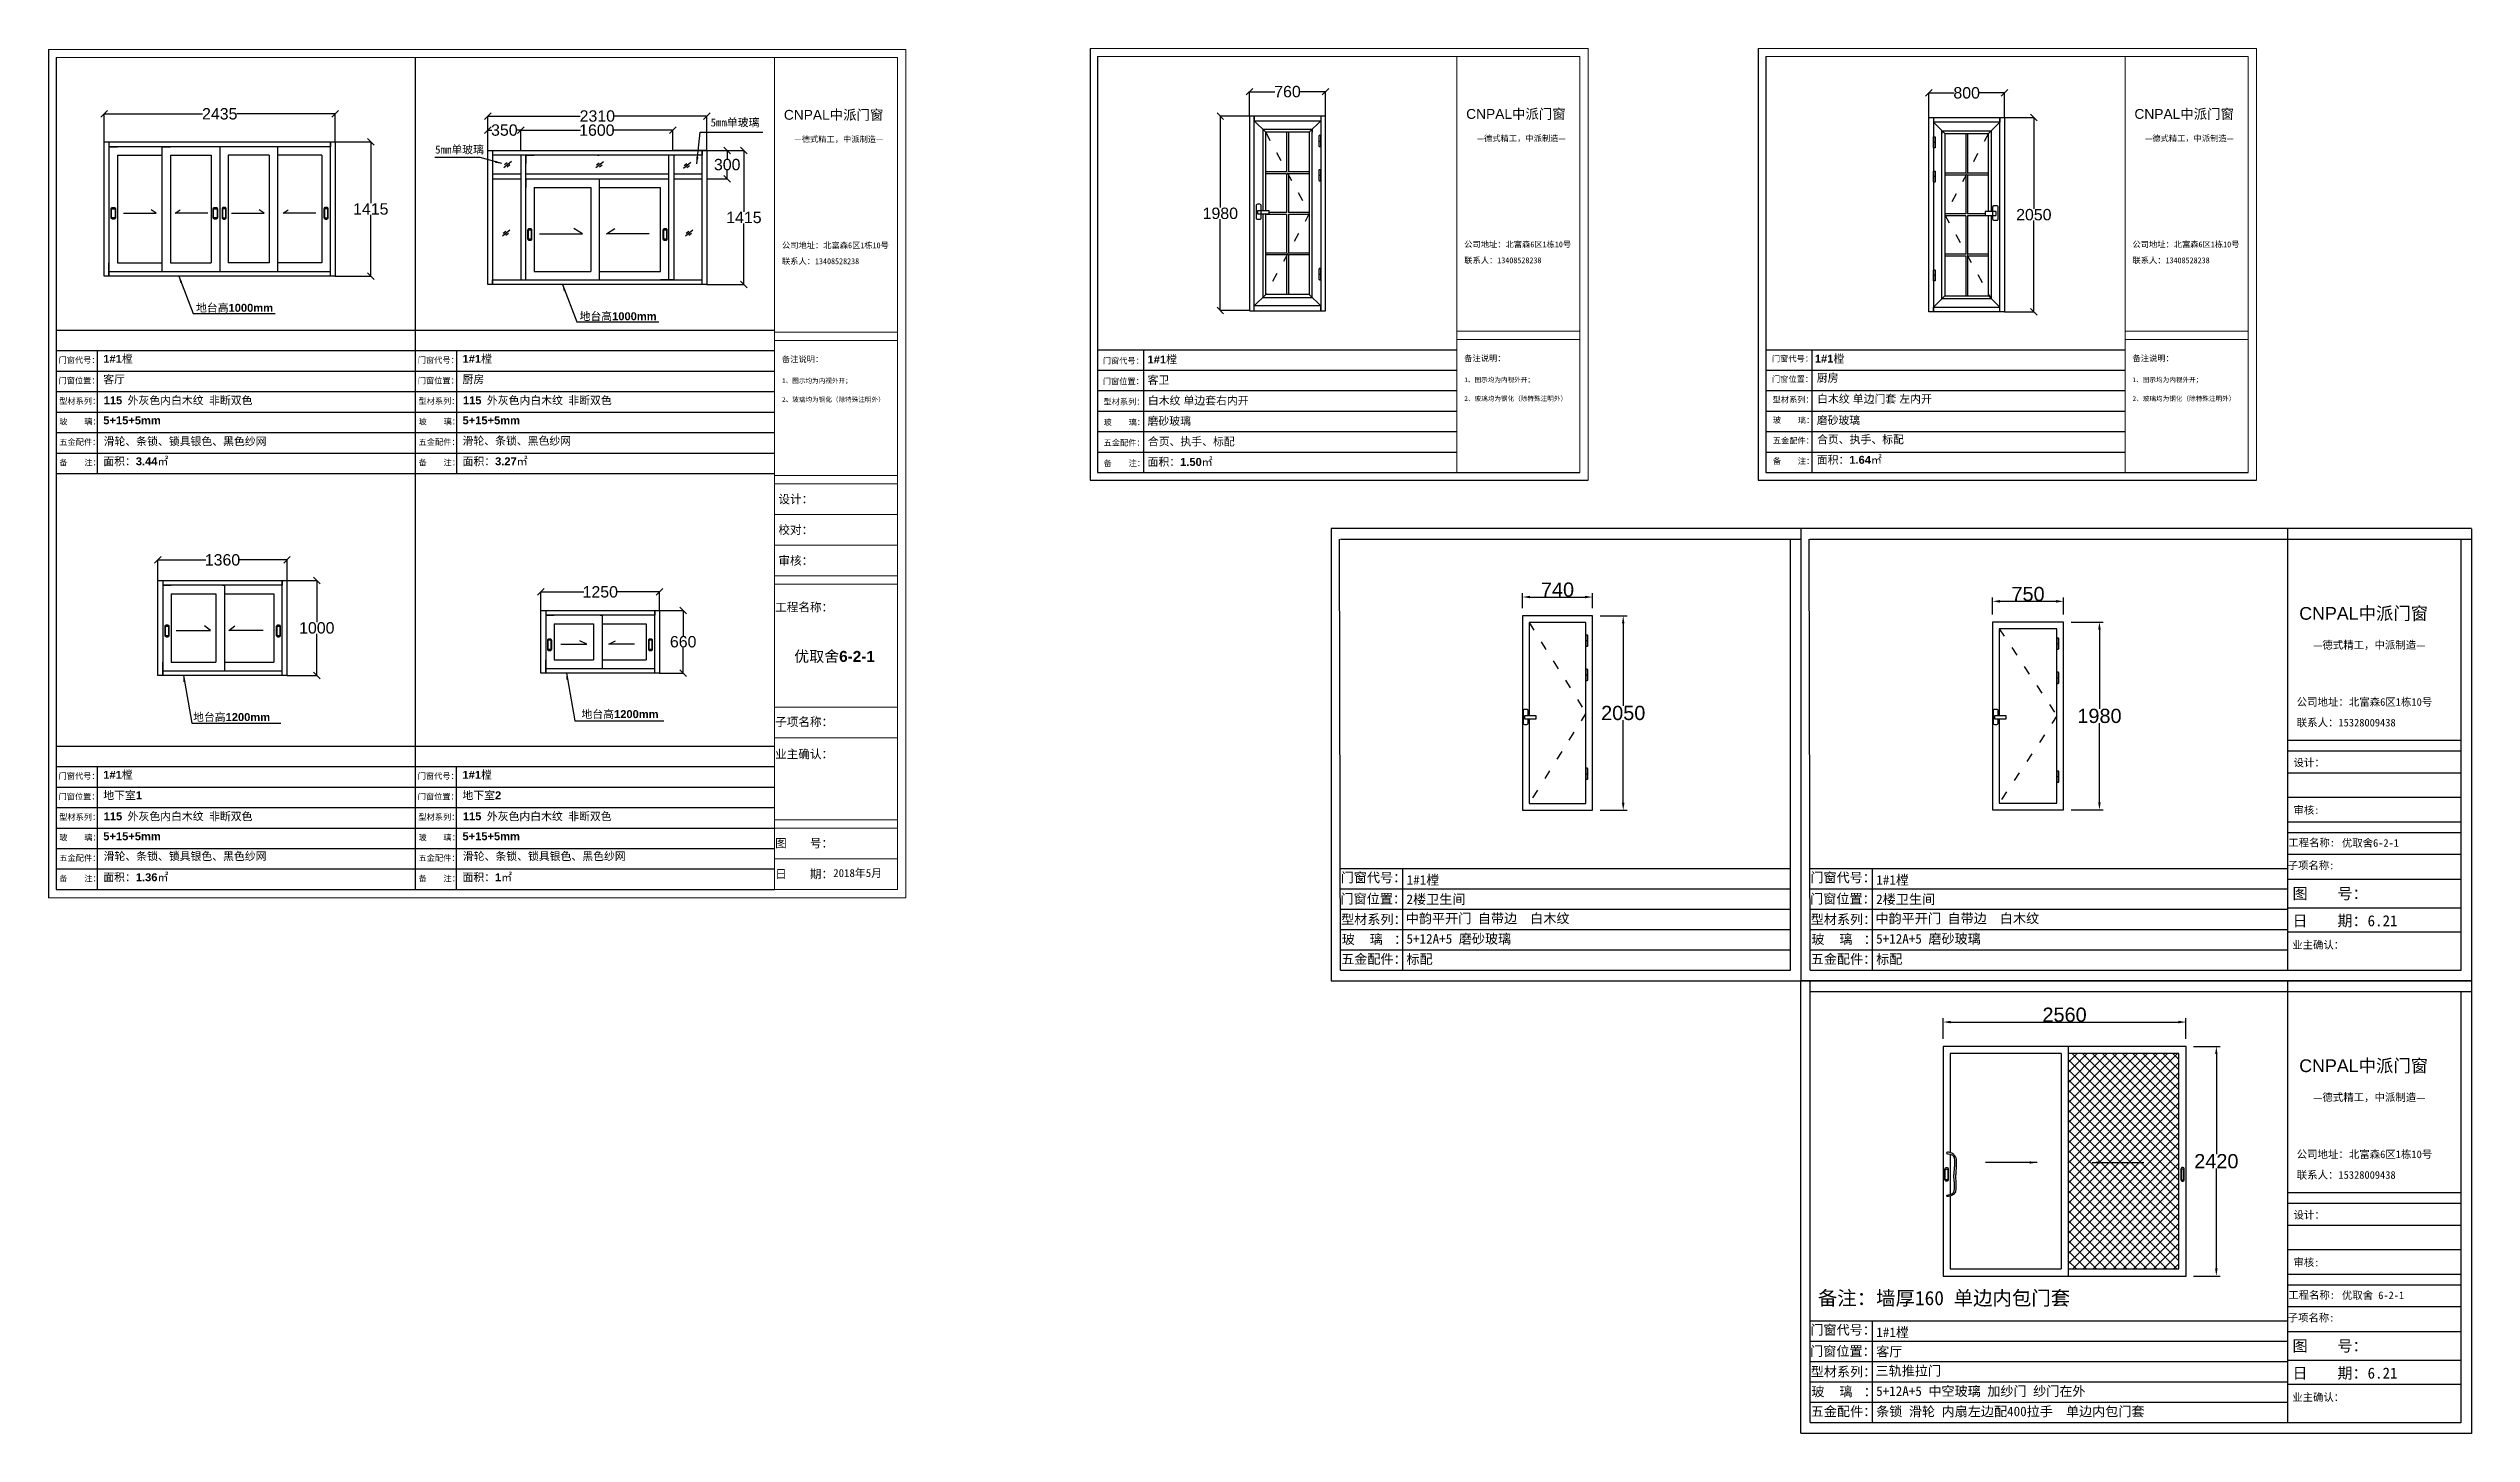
# Model space of a CAD drawing. Header units: inches. Extents: x -138455 to 599497, y -747149 to 13167.
# Drawn here: x 35812 to 61353, y -1434 to 13167 of the extents above; entities that cross this region are included whole.
import ezdxf

# ---------------------------------------------------------------- set-up
doc = ezdxf.new("R2010")
doc.units = ezdxf.units.IN
doc.header["$MEASUREMENT"] = 0
doc.header["$PDMODE"] = 35
doc.header["$PDSIZE"] = -3
doc.linetypes.add('ACAD_ISO03W100', pattern=[30, 12, -18])
doc.layers.add('0 @ 1', color=7, linetype='Continuous')
doc.styles.add('Annotative', font='arialbd.ttf')
doc.styles.add('MtXpl_', font='')
doc.styles.add('MtXpl__1', font='')
doc.styles.get("Standard").update_dxf_attribs({"font": 'arial.ttf'})
doc.styles.get('MtXpl_').set_extended_font_data('SimSun')
doc.styles.get('MtXpl__1').set_extended_font_data('SimSun', bold=True)
doc.dimstyles.new('Annotative', dxfattribs={"dimscale": 0, "dimtxt": 120, "dimasz": 70, "dimexe": 0.18, "dimexo": 0.0625, "dimgap": 0.09, "dimtad": 0, "dimtih": 1, "dimtoh": 1, "dimdec": 0, "dimzin": 0, "dimdsep": 46, "dimtxsty": 'Standard', "dimblk": 'OBLIQUE', "dimcen": 0.09, "dimadec": 0, "dimazin": 0, "dimtfac": 1, "dimtdec": 0, "dimtofl": 0, "dimtmove": 0, "dimatfit": 3, "dimfxl": 0, "dimtolj": 1, "dimtzin": 0, "dimarcsym": 0})
doc.dimstyles.get("Standard").update_dxf_attribs({"dimtxt": 80, "dimasz": 70, "dimexe": 40, "dimexo": 80, "dimgap": 0, "dimtad": 1, "dimtih": 1, "dimtoh": 1, "dimdec": 0, "dimzin": 0, "dimdsep": 46, "dimtxsty": 'Standard', "dimcen": 0.09, "dimadec": 0, "dimazin": 0, "dimtfac": 1, "dimtdec": 0, "dimtofl": 0, "dimtmove": 0, "dimatfit": 3, "dimfxl": 0, "dimtolj": 1, "dimtzin": 0, "dimarcsym": 0})

msp = doc.modelspace()

# ---------------------------------------------------------------- texts
for height, p in [(103.68, (43563.7, 12414.9)), (103.68, (50755.8, 12424.5)), (103.68, (57799.7, 12424.5)), (134.36, (59536.7, 7144.2)), (134.36, (59536.7, 2376))]:
    msp.add_text('CNPAL', height=height).set_placement(p)
for s, height, style, p in [('中派门窗', 103.68, 'MtXpl_', (44046.7, 12414.9)), ('中派门窗', 103.68, 'MtXpl_', (51238.7, 12424.5)), ('中派门窗', 103.68, 'MtXpl_', (58282.7, 12424.5)), ('—德式精工，中派制造—', 62.208, 'MtXpl_', (50868.1, 12188.5)), ('—德式精工，中派制造—', 62.208, 'MtXpl_', (57912.1, 12188.5)), ('—德式精工，中派制造—', 62.208, 'MtXpl_', (43676, 12178.9)), ('公司地址：北富森6区1栋10号', 62.208, 'MtXpl_', (43543.1, 11060.3)), ('公司地址：北富森6区1栋10号', 62.208, 'MtXpl_', (50735.1, 11069.9)), ('公司地址：北富森6区1栋10号', 62.208, 'MtXpl_', (57779.1, 11069.9)), ('联系人：13408528238', 62.208, 'MtXpl_', (43543.1, 10892.5)), ('联系人：13408528238', 62.208, 'MtXpl_', (50735.1, 10902.1)), ('联系人：13408528238', 62.208, 'MtXpl_', (57779.1, 10902.1)), ('门窗代号：', 61.82, 'MtXpl_', (35917.5, 9850.3)), ('门窗位置：', 61.82, 'MtXpl_', (35917.5, 9634.3)), ('门窗代号：', 61.82, 'MtXpl_', (39704.4, 9850.3)), ('门窗位置：', 61.82, 'MtXpl_', (39704.4, 9634.3)), ('备注说明：', 62.21, 'MtXpl_', (43543.1, 9860)), ('门窗代号：', 61.82, 'MtXpl_', (46925.1, 9843.5)), ('备注说明：', 62.21, 'MtXpl_', (50735.1, 9869.6)), ('1、图示均为内视外开；', 49.766, 'MtXpl_', (50735.1, 9649.1)), ('门窗代号：', 61.82, 'MtXpl_', (53979, 9865.8)), ('门窗位置：', 61.82, 'MtXpl_', (53979, 9649.8)), ('备注说明：', 62.21, 'MtXpl_', (57779.1, 9869.6)), ('1、图示均为内视外开；', 49.766, 'MtXpl_', (57779.1, 9649.1)), ('型材系列：', 61.82, 'MtXpl_', (35924.7, 9418.7)), ('型材系列：', 61.82, 'MtXpl_', (39711.6, 9418.7)), ('2、玻璃均为钢化（除特殊注明外）', 49.766, 'MtXpl_', (43543.1, 9441.1)), ('1、图示均为内视外开；', 49.766, 'MtXpl_', (43543.1, 9639.5)), ('门窗位置：', 61.82, 'MtXpl_', (46925.1, 9627.5)), ('型材系列：', 61.82, 'MtXpl_', (46932.3, 9411.8)), ('2、玻璃均为钢化（除特殊注明外）', 49.766, 'MtXpl_', (50735.1, 9450.6)), ('型材系列：', 61.82, 'MtXpl_', (53986.3, 9434.1)), ('2、玻璃均为钢化（除特殊注明外）', 49.766, 'MtXpl_', (57779.1, 9450.6)), ('玻    璃：', 61.82, 'MtXpl_', (35926.1, 9202.3)), ('玻    璃：', 61.82, 'MtXpl_', (39713, 9202.3)), ('玻    璃：', 61.82, 'MtXpl_', (46933.7, 9195.5)), ('玻    璃：', 61.82, 'MtXpl_', (53987.7, 9217.8)), ('五金配件：', 61.82, 'MtXpl_', (35926.1, 8986.7)), ('五金配件：', 61.82, 'MtXpl_', (39713, 8986.7)), ('五金配件：', 61.82, 'MtXpl_', (46933.7, 8979.8)), ('五金配件：', 61.82, 'MtXpl_', (53987.7, 9002.1)), ('备    注：', 61.82, 'MtXpl_', (35926.5, 8770.7)), ('备    注：', 61.82, 'MtXpl_', (39713.4, 8770.7)), ('备    注：', 61.82, 'MtXpl_', (46934.1, 8763.8)), ('备    注：', 61.82, 'MtXpl_', (53988, 8786.1)), ('设计：', 89.58, 'MtXpl_', (43506, 8370.9)), ('校对：', 89.58, 'MtXpl_', (43506, 8046.9)), ('审核：', 89.58, 'MtXpl_', (43506, 7722.9)), ('工程名称：', 89.58, 'MtXpl_', (43471.5, 7231.5)), ('中派门窗', 134.36, 'MtXpl_', (60162.6, 7144.2)), ('—德式精工，中派制造—', 80.618, 'MtXpl_', (59682.3, 6838.3)), ('公司地址：北富森6区1栋10号', 80.618, 'MtXpl_', (59510, 6237.3)), ('子项名称：', 89.58, 'MtXpl_', (43471.5, 6022.4)), ('联系人：15328009438', 80.618, 'MtXpl_', (59510, 6019.9)), ('业主确认：', 89.58, 'MtXpl_', (43471.5, 5683.2)), ('设计：', 80.12, 'MtXpl_', (59477.6, 5598.6)), ('门窗代号：', 61.82, 'MtXpl_', (35917.5, 5465.5)), ('门窗代号：', 61.82, 'MtXpl_', (39703.5, 5465.5)), ('门窗位置：', 61.82, 'MtXpl_', (35917.5, 5249.5)), ('门窗位置：', 61.82, 'MtXpl_', (39703.5, 5249.5)), ('审核:', 80.12, 'MtXpl_', (59476.2, 5097.8)), ('型材系列：', 61.82, 'MtXpl_', (35924.7, 5033.9)), ('玻    璃：', 61.82, 'MtXpl_', (35926.1, 4817.5)), ('型材系列：', 61.82, 'MtXpl_', (39710.8, 5033.9)), ('玻    璃：', 61.82, 'MtXpl_', (39712.2, 4817.5)), ('五金配件：', 61.82, 'MtXpl_', (35926.1, 4601.9)), ('五金配件：', 61.82, 'MtXpl_', (39712.2, 4601.9)), ('图    号：', 89.58, 'MtXpl_', (43471.5, 4743.3)), ('子项名称:', 80.12, 'MtXpl_', (59415.5, 4515.3)), ('工程名称:', 80.12, 'MtXpl_', (59421.6, 4754.8)), ('优取舍6-2-1 ', 80.12, 'MtXpl_', (59987.1, 4751.2)), ('备    注：', 61.82, 'MtXpl_', (35926.5, 4385.9)), ('备    注：', 61.82, 'MtXpl_', (39712.5, 4385.9)), ('日    期：', 89.58, 'MtXpl_', (43471.5, 4419.3)), ('1#1樘', 101.22, 'MtXpl__1', (50128, 4350.8)), ('1#1樘', 101.22, 'MtXpl__1', (55078.5, 4350.8)), ('2楼卫生间', 101.22, 'MtXpl__1', (50126.6, 4147.7)), ('2楼卫生间', 101.22, 'MtXpl__1', (55077.2, 4147.7)), ('图    号：', 116.09, 'MtXpl_', (59466, 4200)), ('5+12A+5 磨砂玻璃', 101.22, 'MtXpl__1', (50126.4, 3731)), ('中韵平开门 自带边  白木纹', 101.22, 'MtXpl__1', (50119.7, 3945.2)), ('5+12A+5 磨砂玻璃', 101.22, 'MtXpl__1', (55076.9, 3731)), ('中韵平开门 自带边  白木纹', 101.22, 'MtXpl__1', (55070.3, 3945.2)), ('日    期：6.21', 116.09, 'MtXpl_', (59466, 3913.3)), ('标配', 101.22, 'MtXpl__1', (50126.4, 3516.9)), ('标配', 101.22, 'MtXpl__1', (55076.9, 3516.9)), ('业主确认：', 80.12, 'MtXpl_', (59463.5, 3676.8)), ('中派门窗', 134.36, 'MtXpl_', (60162.6, 2376)), ('—德式精工，中派制造—', 80.618, 'MtXpl_', (59682.3, 2070.1)), ('公司地址：北富森6区1栋10号', 80.618, 'MtXpl_', (59510, 1469.1)), ('联系人：15328009438', 80.618, 'MtXpl_', (59510, 1251.7)), ('设计：', 80.12, 'MtXpl_', (59477.6, 830.4)), ('审核:', 80.12, 'MtXpl_', (59476.2, 329.6)), ('备注：墙厚160 单边内包门套', 150, 'MtXpl__1', (54462.8, -80.9)), ('工程名称:', 80.12, 'MtXpl_', (59421.6, -13.4)), ('优取舍 6-2-1 ', 80.12, 'MtXpl_', (59987.1, -17)), ('子项名称:', 80.12, 'MtXpl_', (59415.5, -252.9)), ('客厅', 101.22, 'MtXpl__1', (55077.2, -620.5)), ('1#1樘', 101.22, 'MtXpl__1', (55078.5, -417.4)), ('图    号：', 116.09, 'MtXpl_', (59466, -568.2)), ('三轨推拉门 ', 101.22, 'MtXpl__1', (55070.3, -823.1)), ('日    期：6.21', 116.09, 'MtXpl_', (59466, -854.9)), ('5+12A+5 中空玻璃 加纱门 纱门在外', 101.22, 'MtXpl__1', (55076.9, -1037.2)), ('业主确认：', 80.12, 'MtXpl_', (59463.5, -1091.4)), ('条锁 滑轮 内扇左边配400拉手  单边内包门套', 101.22, 'MtXpl__1', (55076.9, -1251.3))]:
    msp.add_text(s, height=height, dxfattribs=dict(style=style)).set_placement(p)
at = {"layer": '0 @ 1', "style": 'Annotative'}
for s, height, p in [('地台高1000mm', 83.88, (37366.7, 10390.6)), ('客厅', 83.88, (36389.4, 9636.7)), ('1#1樘', 83.88, (36389.4, 9852.7)), ('厨房', 83.88, (40176.3, 9636.7)), ('1#1樘', 83.88, (40176.3, 9852.7)), ('客卫', 83.88, (47397, 9629.9)), ('1#1樘', 83.88, (47397, 9845.9)), ('1#1樘', 83.88, (54430.8, 9854.4)), ('厨房', 83.88, (54451, 9652.2)), ('5+15+5mm', 83.88, (36389.4, 9204.7)), ('5+15+5mm', 83.88, (40176.3, 9204.7)), ('磨砂玻璃', 83.88, (47397, 9197.9)), ('磨砂玻璃', 83.88, (54451, 9205.4)), ('滑轮、条锁、黑色纱网', 83.88, (40176.3, 8988.7)), ('面积：3.44㎡', 83.88, (36389.4, 8772.7)), ('面积：3.27㎡', 83.88, (40176.3, 8772.7)), ('面积：1.50㎡', 83.88, (47397, 8765.9)), ('面积：1.64㎡', 83.88, (54451, 8788.2)), ('优取舍6-2-1', 115.64, (43672.8, 6700.3)), ('地台高1200mm', 83.88, (37335.6, 6076.5)), ('地台高1200mm', 83.88, (41430.2, 6107.7)), ('1#1樘', 83.88, (36389.4, 5467.9)), ('1#1樘', 83.88, (40175.5, 5467.9)), ('地下室1', 83.88, (36389.4, 5251.9)), ('地下室2', 83.88, (40175.5, 5251.9)), ('5+15+5mm', 83.88, (36389.4, 4819.9)), ('5+15+5mm', 83.88, (40175.5, 4819.9)), ('面积：1.36㎡', 83.88, (36389.4, 4387.9)), ('面积：1㎡', 83.88, (40175.5, 4387.9)), ('门窗代号：', 101.22, (49433, 4376.5)), ('门窗代号：', 101.22, (54383.6, 4376.5)), ('门窗位置：', 101.22, (49430.8, 4152.5)), ('门窗位置：', 101.22, (54381.4, 4152.5)), ('型材系列：', 101.22, (49437.2, 3935.8)), ('玻    璃   ：', 101.22, (49443.7, 3726.7)), ('型材系列：', 101.22, (54387.7, 3935.8)), ('玻    璃   ：', 101.22, (54394.3, 3726.7)), ('五金配件：', 101.22, (49437.4, 3517.4)), ('五金配件：', 101.22, (54387.9, 3517.4)), ('门窗位置：', 101.22, (54381.4, -615.7)), ('门窗代号：', 101.22, (54383.6, -391.7)), ('型材系列：', 101.22, (54387.7, -832.4)), ('玻    璃   ：', 101.22, (54394.3, -1041.5)), ('五金配件：', 101.22, (54387.9, -1250.9))]:
    msp.add_text(s, height=height, dxfattribs=at).set_placement(p)
at = {"layer": '0 @ 1', "char_height": 83.883, "attachment_point": 1, "style": 'Annotative'}
for s, width, insert in [('115{\\fSimSun|b1|i0|c134|p2; 外灰色内白木纹 非断双色}', 2284.048, (36393.5, 9499.1)), ('115{\\fSimSun|b1|i0|c134|p2; 外灰色内白木纹 非断双色}', 2284.048, (40180.5, 9499.1)), ('{\\fSimSun|b1|i0|c134|p2;白木纹} {\\fSimSun|b1|i0|c134|p2;单边套右内开}', 1499.449, (47400.3, 9496.9)), ('{\\fSimSun|b1|i0|c134|p2;白木纹} {\\fSimSun|b1|i0|c134|p2;单边门套} {\\fSimSun|b1|i0|c134|p2;左内开}', 2284.048, (54455.1, 9514.6)), ('{\\fSimSun|b1|i0|c134|p2;滑轮、条锁、锁具银色、黑色纱网}', 2284.048, (36393.5, 9067.1)), ('{\\fSimSun|b1|i0|c134|p2;合页、执手、标配}', 1499.449, (47400.3, 9064.9)), ('{\\fSimSun|b1|i0|c134|p2;合页、执手、标配}', 1499.449, (54454.3, 9087.3)), ('115{\\fSimSun|b1|i0|c134|p2; 外灰色内白木纹 非断双色}', 2284.048, (36393.5, 5114.3)), ('115{\\fSimSun|b1|i0|c134|p2; 外灰色内白木纹 非断双色}', 2284.048, (40179.6, 5114.3)), ('{\\fSimSun|b1|i0|c134|p2;滑轮、条锁、锁具银色、黑色纱网}', 1910.14, (36393.4, 4693.8)), ('{\\fSimSun|b1|i0|c134|p2;滑轮、条锁、锁具银色、黑色纱网}', 1966.554, (40179.5, 4693.8)), ('{\\fSimSun|b1|i0|c134|p2;2018年5月}', 611.639, (44083.9, 4516.2))]:
    msp.add_mtext_dynamic_manual_height_columns(s, width=width, gutter_width=903.5, heights=[0], dxfattribs=dict(at, insert=insert))

# ---------------------------------------------------------------- blocks, each defined once
blk = doc.blocks.new('*D371')
at = {"color": 0, "lineweight": -2, "transparency": 16777216}
for p, q in [((57133, 7120), (57471, 7120)), ((57431, 7040), (57431, 6207)), ((57431, 5220), (57431, 6054)), ((57133, 5140), (57471, 5140))]:
    blk.add_line(p, q, dxfattribs=at)
at = {"color": 0, "transparency": 16777216}
for points in [[(57417, 7040), (57444, 7040), (57431, 7120)], [(57417, 5220), (57444, 5220), (57431, 5140)]]:
    blk.add_solid(points, dxfattribs=at)
at = {"layer": 'Defpoints', "color": 0, "transparency": 16777216}
for p in [(57053, 7120), (57053, 5140), (57431, 5140)]:
    blk.add_point(p, dxfattribs=at)
at = {"color": 0, "transparency": 16777216, "insert": (57431, 6130), "char_height": 150, "attachment_point": 5}
blk.add_mtext('\\A1;1980', dxfattribs=at)
blk = doc.blocks.new('*D370')
at = {"color": 0, "lineweight": -2, "transparency": 16777216}
for p, q in [((56303, 7200), (56303, 7379)), ((56383, 7339), (56973, 7339)), ((57053, 7200), (57053, 7379))]:
    blk.add_line(p, q, dxfattribs=at)
at = {"color": 0, "transparency": 16777216}
for points in [[(56383, 7352), (56383, 7325), (56303, 7339)], [(56973, 7352), (56973, 7325), (57053, 7339)]]:
    blk.add_solid(points, dxfattribs=at)
at = {"layer": 'Defpoints', "color": 0, "transparency": 16777216}
for p in [(57053, 7339), (56303, 7120), (57053, 7120)]:
    blk.add_point(p, dxfattribs=at)
at = {"color": 0, "transparency": 16777216, "insert": (56678, 7415), "char_height": 150, "attachment_point": 5}
blk.add_mtext('\\A1;750', dxfattribs=at)
blk = doc.blocks.new('_Oblique')
at = {"color": 0, "linetype": 'ByBlock', "lineweight": -2}
blk.add_line((-0.5, -0.5), (0.5, 0.5), dxfattribs=at)
blk = doc.blocks.new('*D345')
at = {"color": 0, "lineweight": -2, "transparency": 16777216}
for p, q in [((36399, 12181), (36399, 12478)), ((36399, 12477), (37436, 12477)), ((38834, 12477), (37797, 12477)), ((38834, 12181), (38834, 12478))]:
    blk.add_line(p, q, dxfattribs=at)
at = {"layer": 'Defpoints', "color": 0, "transparency": 16777216}
for p in [(38834, 12477), (36399, 12181), (38834, 12181)]:
    blk.add_point(p, dxfattribs=at)
at = {"color": 0, "lineweight": -2, "transparency": 16777216, "xscale": 70, "yscale": 70, "zscale": 70, "rotation": 180}
blk.add_blockref('_Oblique', (36399, 12477), dxfattribs=at)
at = {"color": 0, "lineweight": -2, "transparency": 16777216, "xscale": 70, "yscale": 70, "zscale": 70}
blk.add_blockref('_Oblique', (38834, 12477), dxfattribs=at)
at = {"color": 0, "transparency": 16777216, "insert": (37617, 12477), "char_height": 120, "attachment_point": 5}
blk.add_mtext('\\A1;2435', dxfattribs=at)
blk = doc.blocks.new('*D346')
at = {"color": 0, "lineweight": -2, "transparency": 16777216}
for p, q in [((38834, 12181), (39209, 12181)), ((39209, 12181), (39209, 11535)), ((39209, 10766), (39209, 11412)), ((38834, 10766), (39209, 10766))]:
    blk.add_line(p, q, dxfattribs=at)
at = {"layer": 'Defpoints', "color": 0, "transparency": 16777216}
for p in [(38834, 12181), (38834, 10766), (39209, 10766)]:
    blk.add_point(p, dxfattribs=at)
at = {"color": 0, "lineweight": -2, "transparency": 16777216, "xscale": 70, "yscale": 70, "zscale": 70}
for p, rotation in [((39209, 12181), 90), ((39209, 10766), 270)]:
    blk.add_blockref('_Oblique', p, dxfattribs=dict(at, rotation=rotation))
at = {"color": 0, "transparency": 16777216, "insert": (39209, 11474), "char_height": 120, "attachment_point": 5}
blk.add_mtext('\\A1;1415', dxfattribs=at)
blk = doc.blocks.new('*D341')
at = {"color": 0, "lineweight": -2, "transparency": 16777216}
for p, q in [((55631, 12439), (55631, 12698)), ((55631, 12698), (55898, 12698)), ((56431, 12698), (56163, 12698)), ((56431, 12439), (56431, 12698))]:
    blk.add_line(p, q, dxfattribs=at)
at = {"layer": 'Defpoints', "color": 0, "transparency": 16777216}
for p in [(56431, 12698), (55631, 12439), (56431, 12439)]:
    blk.add_point(p, dxfattribs=at)
at = {"color": 0, "lineweight": -2, "transparency": 16777216, "xscale": 70, "yscale": 70, "zscale": 70, "rotation": 180}
blk.add_blockref('_Oblique', (55631, 12698), dxfattribs=at)
at = {"color": 0, "lineweight": -2, "transparency": 16777216, "xscale": 70, "yscale": 70, "zscale": 70}
blk.add_blockref('_Oblique', (56431, 12698), dxfattribs=at)
at = {"color": 0, "transparency": 16777216, "insert": (56031, 12698), "char_height": 120, "attachment_point": 5}
blk.add_mtext('\\A1;800', dxfattribs=at)
blk = doc.blocks.new('*D342')
at = {"color": 0, "lineweight": -2, "transparency": 16777216}
for p, q in [((56431, 12439), (56739, 12439)), ((56739, 12439), (56739, 11475)), ((56739, 10389), (56739, 11353)), ((56431, 10389), (56739, 10389))]:
    blk.add_line(p, q, dxfattribs=at)
at = {"layer": 'Defpoints', "color": 0, "transparency": 16777216}
for p in [(56431, 12439), (56431, 10389), (56739, 10389)]:
    blk.add_point(p, dxfattribs=at)
at = {"color": 0, "lineweight": -2, "transparency": 16777216, "xscale": 70, "yscale": 70, "zscale": 70}
for p, rotation in [((56739, 12439), 90), ((56739, 10389), 270)]:
    blk.add_blockref('_Oblique', p, dxfattribs=dict(at, rotation=rotation))
at = {"color": 0, "transparency": 16777216, "insert": (56739, 11414), "char_height": 120, "attachment_point": 5}
blk.add_mtext('\\A1;2050', dxfattribs=at)
blk = doc.blocks.new('*D343')
at = {"color": 0, "lineweight": -2, "transparency": 16777216}
for p, q in [((48472, 12453), (48472, 12711)), ((48472, 12711), (48740, 12711)), ((49272, 12711), (49004, 12711)), ((49272, 12453), (49272, 12711))]:
    blk.add_line(p, q, dxfattribs=at)
at = {"layer": 'Defpoints', "color": 0, "transparency": 16777216}
for p in [(48472, 12711), (48472, 12453), (49272, 12453)]:
    blk.add_point(p, dxfattribs=at)
at = {"color": 0, "lineweight": -2, "transparency": 16777216, "xscale": 70, "yscale": 70, "zscale": 70, "rotation": 180}
blk.add_blockref('_Oblique', (48472, 12711), dxfattribs=at)
at = {"color": 0, "lineweight": -2, "transparency": 16777216, "xscale": 70, "yscale": 70, "zscale": 70}
blk.add_blockref('_Oblique', (49272, 12711), dxfattribs=at)
at = {"color": 0, "transparency": 16777216, "insert": (48872, 12711), "char_height": 120, "attachment_point": 5}
blk.add_mtext('\\A1;760', dxfattribs=at)
blk = doc.blocks.new('*D344')
at = {"color": 0, "lineweight": -2, "transparency": 16777216}
for p, q in [((48472, 12453), (48164, 12453)), ((48164, 12453), (48164, 11489)), ((48164, 10403), (48164, 11366)), ((48472, 10403), (48164, 10403))]:
    blk.add_line(p, q, dxfattribs=at)
at = {"layer": 'Defpoints', "color": 0, "transparency": 16777216}
for p in [(48472, 12453), (48164, 10403), (48472, 10403)]:
    blk.add_point(p, dxfattribs=at)
at = {"color": 0, "lineweight": -2, "transparency": 16777216, "xscale": 70, "yscale": 70, "zscale": 70}
for p, rotation in [((48164, 12453), 90), ((48164, 10403), 270)]:
    blk.add_blockref('_Oblique', p, dxfattribs=dict(at, rotation=rotation))
at = {"color": 0, "transparency": 16777216, "insert": (48164, 11428), "char_height": 120, "attachment_point": 5}
blk.add_mtext('\\A1;1980', dxfattribs=at)
blk = doc.blocks.new('*D355')
at = {"color": 0, "lineweight": -2, "transparency": 16777216}
for p, q in [((36966, 7558), (36966, 7776)), ((36966, 7775), (37472, 7775)), ((38326, 7775), (37819, 7775)), ((38326, 7558), (38326, 7776))]:
    blk.add_line(p, q, dxfattribs=at)
at = {"layer": 'Defpoints', "color": 0, "transparency": 16777216}
for p in [(38326, 7775), (36966, 7558), (38326, 7558)]:
    blk.add_point(p, dxfattribs=at)
at = {"color": 0, "lineweight": -2, "transparency": 16777216, "xscale": 70, "yscale": 70, "zscale": 70, "rotation": 180}
blk.add_blockref('_Oblique', (36966, 7775), dxfattribs=at)
at = {"color": 0, "lineweight": -2, "transparency": 16777216, "xscale": 70, "yscale": 70, "zscale": 70}
blk.add_blockref('_Oblique', (38326, 7775), dxfattribs=at)
at = {"color": 0, "transparency": 16777216, "insert": (37646, 7775), "char_height": 120, "attachment_point": 5}
blk.add_mtext('\\A1;1360', dxfattribs=at)
blk = doc.blocks.new('*D356')
at = {"color": 0, "lineweight": -2, "transparency": 16777216}
for p, q in [((38326, 7558), (38640, 7558)), ((38640, 7558), (38640, 7119)), ((38640, 6558), (38640, 6996)), ((38326, 6558), (38640, 6558))]:
    blk.add_line(p, q, dxfattribs=at)
at = {"layer": 'Defpoints', "color": 0, "transparency": 16777216}
for p in [(38326, 7558), (38326, 6558), (38640, 6558)]:
    blk.add_point(p, dxfattribs=at)
at = {"color": 0, "lineweight": -2, "transparency": 16777216, "xscale": 70, "yscale": 70, "zscale": 70}
for p, rotation in [((38640, 7558), 90), ((38640, 6558), 270)]:
    blk.add_blockref('_Oblique', p, dxfattribs=dict(at, rotation=rotation))
at = {"color": 0, "transparency": 16777216, "insert": (38640, 7058), "char_height": 120, "attachment_point": 5}
blk.add_mtext('\\A1;1000', dxfattribs=at)
blk = doc.blocks.new('*D357')
at = {"color": 0, "lineweight": -2, "transparency": 16777216}
for p, q in [((41003, 7242), (41003, 7438)), ((41003, 7438), (41454, 7438)), ((42253, 7438), (41801, 7438)), ((42253, 7242), (42253, 7438))]:
    blk.add_line(p, q, dxfattribs=at)
at = {"layer": 'Defpoints', "color": 0, "transparency": 16777216}
for p in [(42253, 7438), (41003, 7242), (42253, 7242)]:
    blk.add_point(p, dxfattribs=at)
at = {"color": 0, "lineweight": -2, "transparency": 16777216, "xscale": 70, "yscale": 70, "zscale": 70, "rotation": 180}
blk.add_blockref('_Oblique', (41003, 7438), dxfattribs=at)
at = {"color": 0, "lineweight": -2, "transparency": 16777216, "xscale": 70, "yscale": 70, "zscale": 70}
blk.add_blockref('_Oblique', (42253, 7438), dxfattribs=at)
at = {"color": 0, "transparency": 16777216, "insert": (41628, 7438), "char_height": 120, "attachment_point": 5}
blk.add_mtext('\\A1;1250', dxfattribs=at)
blk = doc.blocks.new('*D358')
at = {"color": 0, "lineweight": -2, "transparency": 16777216}
for p, q in [((42253, 7242), (42502, 7242)), ((42502, 7242), (42502, 6974)), ((42502, 6582), (42502, 6851)), ((42253, 6582), (42502, 6582))]:
    blk.add_line(p, q, dxfattribs=at)
at = {"layer": 'Defpoints', "color": 0, "transparency": 16777216}
for p in [(42253, 7242), (42253, 6582), (42502, 6582)]:
    blk.add_point(p, dxfattribs=at)
at = {"color": 0, "lineweight": -2, "transparency": 16777216, "xscale": 70, "yscale": 70, "zscale": 70}
for p, rotation in [((42502, 7242), 90), ((42502, 6582), 270)]:
    blk.add_blockref('_Oblique', p, dxfattribs=dict(at, rotation=rotation))
at = {"color": 0, "transparency": 16777216, "insert": (42502, 6912), "char_height": 120, "attachment_point": 5}
blk.add_mtext('\\A1;660', dxfattribs=at)
blk = doc.blocks.new('*D41')
at = {"color": 0, "lineweight": -2, "transparency": 16777216}
for p, q in [((31363, -7867), (31363, -7505)), ((31363, -7505), (32338, -7505)), ((33673, -7505), (32698, -7505)), ((33673, -7867), (33673, -7505))]:
    blk.add_line(p, q, dxfattribs=at)
at = {"layer": 'Defpoints', "color": 0, "transparency": 16777216}
for p in [(33673, -7505), (31363, -7867), (33673, -7867)]:
    blk.add_point(p, dxfattribs=at)
at = {"color": 0, "lineweight": -2, "transparency": 16777216, "xscale": 70, "yscale": 70, "zscale": 70, "rotation": 180}
blk.add_blockref('_Oblique', (31363, -7505), dxfattribs=at)
at = {"color": 0, "lineweight": -2, "transparency": 16777216, "xscale": 70, "yscale": 70, "zscale": 70}
blk.add_blockref('_Oblique', (33673, -7505), dxfattribs=at)
at = {"color": 0, "transparency": 16777216, "insert": (32518, -7505), "char_height": 120, "attachment_point": 5}
blk.add_mtext('\\A1;2310', dxfattribs=at)
blk = doc.blocks.new('*D42')
at = {"color": 0, "lineweight": -2, "transparency": 16777216}
for p, q in [((31363, -7867), (31363, -7653)), ((31363, -7653), (31406, -7653)), ((31713, -7653), (31671, -7653)), ((31713, -7867), (31713, -7653))]:
    blk.add_line(p, q, dxfattribs=at)
at = {"layer": 'Defpoints', "color": 0, "transparency": 16777216}
for p in [(31713, -7653), (31363, -7867), (31713, -7867)]:
    blk.add_point(p, dxfattribs=at)
at = {"color": 0, "lineweight": -2, "transparency": 16777216, "xscale": 70, "yscale": 70, "zscale": 70, "rotation": 180}
blk.add_blockref('_Oblique', (31363, -7653), dxfattribs=at)
at = {"color": 0, "lineweight": -2, "transparency": 16777216, "xscale": 70, "yscale": 70, "zscale": 70}
blk.add_blockref('_Oblique', (31713, -7653), dxfattribs=at)
at = {"color": 0, "transparency": 16777216, "insert": (31538, -7653), "char_height": 120, "attachment_point": 5}
blk.add_mtext('\\A1;350', dxfattribs=at)
blk = doc.blocks.new('*D43')
at = {"color": 0, "lineweight": -2, "transparency": 16777216}
for p, q in [((31713, -7867), (31713, -7654)), ((31713, -7654), (32340, -7654)), ((33313, -7654), (32687, -7654)), ((33313, -7867), (33313, -7654))]:
    blk.add_line(p, q, dxfattribs=at)
at = {"layer": 'Defpoints', "color": 0, "transparency": 16777216}
for p in [(33313, -7654), (31713, -7867), (33313, -7867)]:
    blk.add_point(p, dxfattribs=at)
at = {"color": 0, "lineweight": -2, "transparency": 16777216, "xscale": 70, "yscale": 70, "zscale": 70, "rotation": 180}
blk.add_blockref('_Oblique', (31713, -7654), dxfattribs=at)
at = {"color": 0, "lineweight": -2, "transparency": 16777216, "xscale": 70, "yscale": 70, "zscale": 70}
blk.add_blockref('_Oblique', (33313, -7654), dxfattribs=at)
at = {"color": 0, "transparency": 16777216, "insert": (32513, -7654), "char_height": 120, "attachment_point": 5}
blk.add_mtext('\\A1;1600', dxfattribs=at)
blk = doc.blocks.new('*D44')
at = {"color": 0, "lineweight": -2, "transparency": 16777216}
for p, q in [((33673, -7867), (34064, -7867)), ((34063, -7867), (34063, -8513)), ((34063, -9282), (34063, -8636)), ((33673, -9282), (34064, -9282))]:
    blk.add_line(p, q, dxfattribs=at)
at = {"layer": 'Defpoints', "color": 0, "transparency": 16777216}
for p in [(33673, -7867), (33673, -9282), (34063, -9282)]:
    blk.add_point(p, dxfattribs=at)
at = {"color": 0, "lineweight": -2, "transparency": 16777216, "xscale": 70, "yscale": 70, "zscale": 70}
for p, rotation in [((34063, -7867), 90), ((34063, -9282), 270)]:
    blk.add_blockref('_Oblique', p, dxfattribs=dict(at, rotation=rotation))
at = {"color": 0, "transparency": 16777216, "insert": (34063, -8574), "char_height": 120, "attachment_point": 5}
blk.add_mtext('\\A1;1415', dxfattribs=at)
blk = doc.blocks.new('*D45')
at = {"color": 0, "lineweight": -2, "transparency": 16777216}
for p, q in [((33673, -7867), (33887, -7867)), ((33887, -7867), (33887, -7955)), ((33673, -8167), (33887, -8167)), ((33887, -8167), (33887, -8078))]:
    blk.add_line(p, q, dxfattribs=at)
at = {"layer": 'Defpoints', "color": 0, "transparency": 16777216}
for p in [(33673, -7867), (33673, -8167), (33887, -8167)]:
    blk.add_point(p, dxfattribs=at)
at = {"color": 0, "lineweight": -2, "transparency": 16777216, "xscale": 70, "yscale": 70, "zscale": 70}
for p, rotation in [((33887, -7867), 90), ((33887, -8167), 270)]:
    blk.add_blockref('_Oblique', p, dxfattribs=dict(at, rotation=rotation))
at = {"color": 0, "transparency": 16777216, "insert": (33887, -8017), "char_height": 120, "attachment_point": 5}
blk.add_mtext('\\A1;300', dxfattribs=at)
blk = doc.blocks.new('*D372')
at = {"color": 0, "lineweight": -2, "transparency": 16777216}
for p, q in [((51348, 7266), (51348, 7424)), ((52088, 7266), (52088, 7424)), ((51428, 7384), (52008, 7384))]:
    blk.add_line(p, q, dxfattribs=at)
at = {"color": 0, "transparency": 16777216}
for points in [[(51428, 7397), (51428, 7371), (51348, 7384)], [(52008, 7397), (52008, 7371), (52088, 7384)]]:
    blk.add_solid(points, dxfattribs=at)
at = {"layer": 'Defpoints', "color": 0, "transparency": 16777216}
for p in [(51348, 7186), (52088, 7384), (52088, 7186)]:
    blk.add_point(p, dxfattribs=at)
at = {"color": 0, "transparency": 16777216, "insert": (51718, 7461), "char_height": 150, "attachment_point": 5}
blk.add_mtext('\\A1;740', dxfattribs=at)
blk = doc.blocks.new('*D373')
at = {"color": 0, "lineweight": -2, "transparency": 16777216}
for p, q in [((52168, 7186), (52451, 7186)), ((52411, 7106), (52411, 6238)), ((52411, 5216), (52411, 6085)), ((52168, 5136), (52451, 5136))]:
    blk.add_line(p, q, dxfattribs=at)
at = {"color": 0, "transparency": 16777216}
for points in [[(52397, 7106), (52424, 7106), (52411, 7186)], [(52397, 5216), (52424, 5216), (52411, 5136)]]:
    blk.add_solid(points, dxfattribs=at)
at = {"layer": 'Defpoints', "color": 0, "transparency": 16777216}
for p in [(52088, 7186), (52088, 5136), (52411, 5136)]:
    blk.add_point(p, dxfattribs=at)
at = {"color": 0, "transparency": 16777216, "insert": (52411, 6161), "char_height": 150, "attachment_point": 5}
blk.add_mtext('\\A1;2050', dxfattribs=at)
blk = doc.blocks.new('*D374')
at = {"color": 0, "lineweight": -2, "transparency": 16777216}
for p, q in [((55783, 2726), (55783, 2944)), ((55863, 2904), (58263, 2904)), ((58343, 2726), (58343, 2944))]:
    blk.add_line(p, q, dxfattribs=at)
at = {"color": 0, "transparency": 16777216}
for points in [[(55863, 2917), (55863, 2890), (55783, 2904)], [(58263, 2917), (58263, 2890), (58343, 2904)]]:
    blk.add_solid(points, dxfattribs=at)
at = {"layer": 'Defpoints', "color": 0, "transparency": 16777216}
for p in [(58343, 2904), (55783, 2646), (58343, 2646)]:
    blk.add_point(p, dxfattribs=at)
at = {"color": 0, "transparency": 16777216, "insert": (57063, 2980), "char_height": 150, "attachment_point": 5}
blk.add_mtext('\\A1;2560', dxfattribs=at)
blk = doc.blocks.new('*D375')
at = {"color": 0, "lineweight": -2, "transparency": 16777216}
for p, q in [((58423, 2646), (58703, 2646)), ((58663, 2566), (58663, 1512)), ((58663, 306), (58663, 1359)), ((58423, 226), (58703, 226))]:
    blk.add_line(p, q, dxfattribs=at)
at = {"color": 0, "transparency": 16777216}
for points in [[(58650, 2566), (58676, 2566), (58663, 2646)], [(58650, 306), (58676, 306), (58663, 226)]]:
    blk.add_solid(points, dxfattribs=at)
at = {"layer": 'Defpoints', "color": 0, "transparency": 16777216}
for p in [(58343, 2646), (58343, 226), (58663, 226)]:
    blk.add_point(p, dxfattribs=at)
at = {"color": 0, "transparency": 16777216, "insert": (58663, 1436), "char_height": 150, "attachment_point": 5}
blk.add_mtext('\\A1;2420', dxfattribs=at)
blk = doc.blocks.new('123hhh')
for centre, radius, start, end in [((280706.3, -83231.5), 10, 16.45017, 30.15144), ((280724, -83285), 15, 176.76219, 183.23781), ((280706.3, -83338.5), 10, 329.84856, 343.54983)]:
    blk.add_arc(centre, radius, start, end)
for points, knots in [([(280691.5, -83211), (280688.9, -83210.6), (280685.3, -83210.1), (280685, -83215), (280689.9, -83216.5), (280695.6, -83216.9), (280703.8, -83219.4), (280710.5, -83226.2), (280712.5, -83239.1), (280711.7, -83253.6), (280710.7, -83267.6), (280709.5, -83277.4), (280709.2, -83282.1), (280709.1, -83284.2)], [0, 0, 0, 0, 6.082763, 8.582763, 11.318747, 19.461781, 26.725965, 36.438119, 46.233865, 64.642794, 80.276332, 88.205882, 94.390611, 94.390611, 94.390611, 94.390611]), ([(280714.9, -83226.5), (280712.4, -83222.1), (280706.8, -83213.8), (280697, -83212), (280691.5, -83211)], [0.93741, 0.93741, 0.93741, 0.93741, 13.606526, 29.417915, 29.417915, 29.417915, 29.417915]), ([(280715.8, -83228.7), (280716.2, -83230), (280717.4, -83234.2), (280716.8, -83248.6), (280716.7, -83266), (280716.7, -83280.5), (280716.7, -83285)], [1.197256, 1.197256, 1.197256, 1.197256, 5.358743, 14.155697, 44.084834, 57.684594, 57.684594, 57.684594, 57.684594]), ([(280691.5, -83359), (280688.9, -83359.4), (280685.3, -83359.9), (280685, -83355), (280689.9, -83353.5), (280695.6, -83353.1), (280703.8, -83350.6), (280710.5, -83343.8), (280712.5, -83330.9), (280711.7, -83316.4), (280710.7, -83302.4), (280709.5, -83292.6), (280709.2, -83287.9), (280709.1, -83285.8)], [0, 0, 0, 0, 6.082763, 8.582763, 11.318747, 19.461781, 26.725965, 36.438119, 46.233865, 64.642794, 80.276332, 88.205882, 94.390611, 94.390611, 94.390611, 94.390611]), ([(280715.8, -83341.3), (280716.2, -83340), (280717.4, -83335.8), (280716.8, -83321.4), (280716.7, -83304), (280716.7, -83289.5), (280716.7, -83285)], [1.197256, 1.197256, 1.197256, 1.197256, 5.358743, 14.155697, 44.084834, 57.684594, 57.684594, 57.684594, 57.684594]), ([(280714.9, -83343.5), (280712.4, -83347.9), (280706.8, -83356.2), (280697, -83358), (280691.5, -83359)], [0.93741, 0.93741, 0.93741, 0.93741, 13.606526, 29.417915, 29.417915, 29.417915, 29.417915])]:
    blk.add_open_spline(points, degree=3, knots=knots)
blk = doc.blocks.new('1231asd')
for p, q in [((31363.3, -7866.6), (33673.3, -7866.6)), ((31363.3, -9281.6), (31363.3, -7866.6)), ((31363.3, -7866.6), (31413.3, -7866.6)), ((31413.3, -7866.6), (31413.3, -9281.6)), ((31413.3, -7866.6), (31413.3, -8166.6)), ((33623.3, -7916.6), (31413.3, -7916.6)), ((31713.3, -7916.6), (31713.3, -9231.6)), ((31763.3, -9231.6), (31763.3, -7916.6)), ((31763.3, -7916.6), (31853.3, -7916.6)), ((31763.3, -7916.6), (31763.3, -8006.6)), ((32538.3, -7916.6), (32448.3, -7916.6)), ((32518.3, -7916.6), (32538.3, -7916.6)), ((33273.3, -9231.6), (33273.3, -7916.6)), ((33673.3, -7866.6), (33323.3, -7866.6)), ((33323.3, -7916.6), (33323.3, -9231.6)), ((33623.3, -9281.6), (33623.3, -7866.6)), ((33623.3, -7866.6), (33623.3, -7916.6)), ((33673.3, -7866.6), (33673.3, -9281.6)), ((31713.3, -8116.6), (31413.3, -8116.6)), ((31413.3, -8166.6), (31713.3, -8166.6)), ((31532.3, -8045.4), (31612, -7982)), ((31539.4, -8015.6), (31568, -7994)), ((31569.3, -8038.5), (31597.3, -8015.6)), ((33273.3, -8116.6), (31763.3, -8116.6)), ((31763.3, -8166.6), (33273.3, -8166.6)), ((31763.3, -8166.6), (31763.3, -8256.6)), ((32502.4, -8048.6), (32582.1, -7985.2)), ((32509.5, -8018.8), (32538.2, -7997.2)), ((32538.3, -8166.6), (32538.3, -9231.6)), ((32539.4, -8041.7), (32567.4, -8018.8)), ((33623.3, -8116.6), (33323.3, -8116.6)), ((33323.3, -8166.6), (33623.3, -8166.6)), ((33424.7, -8055), (33504.4, -7991.6)), ((33431.8, -8025.2), (33460.4, -8003.6)), ((33461.7, -8048.1), (33489.7, -8025.2)), ((33623.3, -8166.6), (33623.3, -8116.6)), ((31853.3, -8256.6), (31853.3, -9141.6)), ((31853.3, -8256.6), (32448.3, -8256.6)), ((32448.3, -8256.6), (32448.3, -9141.6)), ((32538.3, -8256.6), (33183.3, -8256.6)), ((33183.3, -9141.6), (33183.3, -8256.6)), ((31517.4, -8767.9), (31597.1, -8704.6)), ((31524.5, -8738.1), (31553.1, -8716.5)), ((31554.4, -8761), (31582.4, -8738.1)), ((31909.4, -8746.3), (32360.2, -8746.3)), ((32360.2, -8746.3), (32272, -8691.8)), ((32614.5, -8746.3), (32702.7, -8691.8)), ((33065.3, -8746.3), (32614.5, -8746.3)), ((33445.7, -8767.9), (33525.4, -8704.6)), ((33452.8, -8738.1), (33481.5, -8716.5)), ((33482.7, -8761), (33510.7, -8738.1)), ((31763.3, -9231.6), (31763.3, -9141.6)), ((31853.3, -9141.6), (32448.3, -9141.6)), ((32538.3, -9141.6), (33183.3, -9141.6)), ((33673.3, -9281.6), (31363.3, -9281.6)), ((31413.3, -9281.6), (31413.3, -9231.6)), ((31413.3, -9231.6), (33623.3, -9231.6)), ((33273.3, -9231.6), (33183.3, -9231.6)), ((33323.3, -9231.6), (33273.3, -9231.6)), ((33673.3, -9281.6), (33623.3, -9281.6))]:
    blk.add_line(p, q)
for points in [[(31814.4, -8692.3), (31797.2, -8692.3, 0.4142136), (31783.2, -8706.3), (31783.2, -8799.1, 0.4142136), (31797.2, -8813.1), (31814.4, -8813.1, 0.4142136), (31828.4, -8799.1), (31828.4, -8706.3, 0.4142136)], [(33241.4, -8692.3), (33224.1, -8692.3, 0.4142136), (33210.1, -8706.3), (33210.1, -8799.1, 0.4142136), (33224.1, -8813.1), (33241.4, -8813.1, 0.4142136), (33255.4, -8799.1), (33255.4, -8706.3, 0.4142136)]]:
    blk.add_lwpolyline(points, format="xyb", close=True)
for points in [[(31824.5, -8705.9), (31787.6, -8705.9), (31787.6, -8799.8), (31824.5, -8799.8)], [(33251.4, -8705.9), (33214.6, -8705.9), (33214.6, -8799.8), (33251.4, -8799.8)]]:
    blk.add_lwpolyline(points, close=True)
at = {"layer": '0 @ 1', "style": 'Annotative'}
blk.add_text('地台高1000mm', height=83.88, dxfattribs=at).set_placement((32330.7, -9657.2))
at = {"layer": '0 @ 1', "char_height": 83.883, "attachment_point": 1, "style": 'Annotative'}
for insert in [(33712.2, -7530.3), (30808.1, -7816.1)]:
    blk.add_mtext_dynamic_manual_height_columns('{\\fSimSun|b1|i0|c134|p2;5mm单玻璃}', width=551.728, gutter_width=903.5, heights=[0], dxfattribs=dict(at, insert=insert))
at = {"layer": '0 @ 1'}
for base, p1, p2, picture, middle in [((33673.3, -7505), (31363.3, -7866.6), (33673.3, -7866.6), '*D41', (32518.3, -7505)), ((31713.3, -7652.7), (31363.3, -7866.6), (31713.3, -7866.6), '*D42', (31538.3, -7652.7)), ((33313.3, -7653.9), (31713.3, -7866.6), (33313.3, -7866.6), '*D43', (32513.3, -7653.9))]:
    dim = blk.add_linear_dim(base=base, p1=p1, p2=p2, dimstyle='Annotative', override={"dimscale": 1, "dimtix": 0, "dimtofl": 0, "dimtmove": 0, "dimatfit": 1}, dxfattribs=at)
    dim.commit()
    dim.dimension.update_dxf_attribs({"geometry": picture, "text_midpoint": middle, "dimtype": 128})
for base, p2, picture, middle in [((34063.4, -9281.6), (33673.3, -9281.6), '*D44', (34063.4, -8574.1)), ((33886.6, -8166.6), (33673.3, -8166.6), '*D45', (33886.6, -8016.6))]:
    dim = blk.add_linear_dim(base=base, p1=(33673.3, -7866.6), p2=p2, angle=90, dimstyle='Annotative', override={"dimscale": 1, "dimtix": 0, "dimtofl": 0, "dimtmove": 0, "dimatfit": 1}, dxfattribs=at)
    dim.commit()
    dim.dimension.update_dxf_attribs({"geometry": picture, "text_midpoint": middle})
for points in [[(33565.8, -8008), (33601.9, -7674.5), (34263.9, -7674.5)], [(31510, -8005.7), (31282.2, -7940.9), (30804.6, -7940.9)], [(32149.8, -9281.6), (32301.1, -9674.1), (33166.6, -9674.1)]]:
    blk.add_leader(points, dimstyle='Annotative', override={"dimscale": 1, "dimgap": 0.09, "dimtad": 0}, dxfattribs=at)

# ---------------------------------------------------------------- dimensions: what is measured, and where the dimension line sits
for base, p1, p2, picture, middle in [((52088, 7383.9), (51348, 7186.1), (52088, 7186.1), '*D372', (51718, 7460.5)), ((57052.9, 7338.6), (56302.9, 7120.4), (57052.9, 7120.4), '*D370', (56677.9, 7415.2)), ((58343.2, 2903.7), (55783.2, 2645.5), (58343.2, 2645.5), '*D374', (57063.2, 2980.3))]:
    dim = msp.add_linear_dim(base=base, p1=p1, p2=p2, dimstyle='Standard', override={"dimtxt": 150, "dimasz": 80})
    dim.commit()
    dim.dimension.update_dxf_attribs({"geometry": picture, "text_midpoint": middle})
for base, p1, p2, picture, middle in [((52410.8, 5136.1), (52088, 7186.1), (52088, 5136.1), '*D373', (52410.8, 6161.1)), ((57430.8, 5140.4), (57052.9, 7120.4), (57052.9, 5140.4), '*D371', (57430.8, 6130.4)), ((58662.9, 225.5), (58343.2, 2645.5), (58343.2, 225.5), '*D375', (58662.9, 1435.5))]:
    dim = msp.add_linear_dim(base=base, p1=p1, p2=p2, angle=90, dimstyle='Standard', override={"dimtxt": 150, "dimasz": 80})
    dim.commit()
    dim.dimension.update_dxf_attribs({"geometry": picture, "text_midpoint": middle})
at = {"layer": '0 @ 1'}
for base, p1, p2, angle, text, picture, middle in [((48472.1, 12711), (49272.1, 12452.5), (48472.1, 12452.5), 180, '760', '*D343', (48872.1, 12711)), ((48164.1, 10402.5), (48472.1, 12452.5), (48472.1, 10402.5), 90, '1980', '*D344', (48164.1, 11427.5))]:
    dim = msp.add_linear_dim(base=base, p1=p1, p2=p2, angle=angle, text=text, dimstyle='Annotative', override={"dimscale": 1, "dimtix": 0, "dimtofl": 0, "dimtmove": 0, "dimatfit": 1}, dxfattribs=at)
    dim.commit()
    dim.dimension.update_dxf_attribs({"geometry": picture, "text_midpoint": middle})
for base, p1, p2, picture, middle in [((56430.6, 12697.5), (55630.6, 12439), (56430.6, 12439), '*D341', (56030.6, 12697.5)), ((38834.2, 12477.4), (36399.2, 12181.2), (38834.2, 12181.2), '*D345', (37616.7, 12477.4)), ((38325.6, 7775.5), (36965.6, 7557.6), (38325.6, 7557.6), '*D355', (37645.6, 7775.5)), ((42252.7, 7437.8), (41002.7, 7242.2), (42252.7, 7242.2), '*D357', (41627.7, 7437.8))]:
    dim = msp.add_linear_dim(base=base, p1=p1, p2=p2, dimstyle='Annotative', override={"dimscale": 1, "dimtix": 0, "dimtofl": 0, "dimtmove": 0, "dimatfit": 1}, dxfattribs=at)
    dim.commit()
    dim.dimension.update_dxf_attribs({"geometry": picture, "text_midpoint": middle})
for base, p1, p2, picture, middle in [((56738.6, 10389), (56430.6, 12439), (56430.6, 10389), '*D342', (56738.6, 11414)), ((39209, 10766.2), (38834.2, 12181.2), (38834.2, 10766.2), '*D346', (39209, 11473.7)), ((38640.1, 6557.6), (38325.6, 7557.6), (38325.6, 6557.6), '*D356', (38640.1, 7057.6)), ((42502.2, 6582.2), (42252.7, 7242.2), (42252.7, 6582.2), '*D358', (42502.2, 6912.2))]:
    dim = msp.add_linear_dim(base=base, p1=p1, p2=p2, angle=90, dimstyle='Annotative', override={"dimscale": 1, "dimtix": 0, "dimtofl": 0, "dimtmove": 0, "dimatfit": 1}, dxfattribs=at)
    dim.commit()
    dim.dimension.update_dxf_attribs({"geometry": picture, "text_midpoint": middle})

# ---------------------------------------------------------------- hatches: boundary and pattern name
h = msp.add_hatch()
h.set_pattern_fill('ANSI37', color=256, scale=600)
h.paths.add_polyline_path([(58268.2, 2570.5), (57100.7, 2570.5), (57100.7, 300.5), (58268.2, 300.5)])

# ---------------------------------------------------------------- linework, layer by layer
at = {"lineweight": 5}
for p, q in [((35811.6, 13157), (44848.6, 13157)), ((35891.6, 13070.6), (44762.2, 13070.6)), ((43466.2, 13070.6), (43466.2, 4301)), ((44762.2, 13070.6), (44762.2, 4301)), ((44848.6, 13157), (44848.6, 4214.6)), ((46790.5, 13166.6), (52040.7, 13166.6)), ((46870.5, 13080.2), (51954.3, 13080.2)), ((50658.3, 13080.2), (50658.3, 8695.4)), ((51954.3, 13080.2), (51954.3, 8695.4)), ((52040.7, 13166.6), (52040.7, 8615.4)), ((53834.5, 13166.6), (59084.7, 13166.6)), ((53914.5, 13080.2), (58998.3, 13080.2)), ((57702.3, 13080.2), (57702.3, 8695.4)), ((58998.3, 13080.2), (58998.3, 8695.4)), ((59084.7, 13166.6), (59084.7, 8615.4)), ((43466.2, 10176.2), (44762.2, 10176.2)), ((43466.2, 10089.8), (44762.2, 10089.8)), ((50658.3, 10185.8), (51954.3, 10185.8)), ((50658.3, 10099.4), (51954.3, 10099.4)), ((57702.3, 10185.8), (58998.3, 10185.8)), ((57702.3, 10099.4), (58998.3, 10099.4)), ((43466.2, 8664.2), (44762.2, 8664.2)), ((43466.2, 8577.8), (44762.2, 8577.8)), ((43466.2, 8253.8), (44762.2, 8253.8)), ((43466.2, 7929.8), (44762.2, 7929.8)), ((43466.2, 7605.8), (44762.2, 7605.8)), ((43466.2, 7519.4), (44762.2, 7519.4)), ((43466.2, 6223.4), (44762.2, 6223.4)), ((43466.2, 5899.4), (44762.2, 5899.4)), ((43466.2, 5035.4), (44762.2, 5035.4)), ((43466.2, 4949), (44762.2, 4949)), ((43466.2, 4625), (44762.2, 4625)), ((35811.6, 4214.6), (44848.6, 4214.6)), ((35891.6, 4301), (44762.2, 4301)), ((43466.2, 4301), (44762.2, 4301))]:
    msp.add_line(p, q, dxfattribs=at)
for p, q in [((35811.6, 13157), (35811.6, 4214.6)), ((35891.6, 13070.6), (35891.6, 4301)), ((39678.5, 13070.6), (39678.5, 4301)), ((46790.5, 13166.6), (46790.5, 8615.4)), ((46870.5, 13080.2), (46870.5, 8695.4)), ((53834.5, 13166.6), (53834.5, 8615.4)), ((53914.5, 13080.2), (53914.5, 8695.4)), ((49272.1, 12452.5), (48472.1, 12452.5)), ((48472.1, 12452.5), (48472.1, 10402.5)), ((48522.1, 10402.5), (48522.1, 12452.5)), ((48522.1, 12452.5), (48522.1, 12402.5)), ((48522.1, 12402.5), (49222.1, 12402.5)), ((48522.1, 12402.5), (48612.1, 12402.5)), ((48642.1, 12282.5), (48522.1, 12402.5)), ((49132.1, 12312.5), (48612.1, 12312.5)), ((48612.1, 12312.5), (48612.1, 11460)), ((48642.1, 11460), (48642.1, 12282.5)), ((49102.1, 12282.5), (48642.1, 12282.5)), ((48862.1, 12282.5), (48862.1, 11865)), ((48882.1, 12282.5), (48882.1, 11865)), ((49222.1, 12402.5), (49102.1, 12282.5)), ((49132.1, 12312.5), (49102.1, 12312.5)), ((49102.1, 12282.5), (49102.1, 10572.5)), ((49132.1, 10542.5), (49132.1, 12312.5)), ((49132.1, 12312.5), (49132.1, 12282.5)), ((49272.1, 12452.5), (49222.1, 12452.5)), ((49222.1, 12452.5), (49222.1, 10402.5)), ((49222.1, 12402.5), (49222.1, 12312.5)), ((49272.1, 10402.5), (49272.1, 12452.5)), ((55630.6, 12439), (56430.6, 12439)), ((55630.6, 10389), (55630.6, 12439)), ((55630.6, 12439), (55680.6, 12439)), ((55680.6, 12439), (55680.6, 10389)), ((56380.6, 12389), (55680.6, 12389)), ((55680.6, 12389), (55680.6, 12299)), ((55680.6, 12389), (55800.6, 12269)), ((55770.6, 10529), (55770.6, 12299)), ((55770.6, 12299), (56290.6, 12299)), ((55770.6, 12299), (55800.6, 12299)), ((55770.6, 12299), (55770.6, 12269)), ((55800.6, 12269), (55800.6, 10559)), ((55800.6, 12269), (56260.6, 12269)), ((56020.6, 12269), (56020.6, 11851.5)), ((56040.6, 12269), (56040.6, 11851.5)), ((56260.6, 12269), (56380.6, 12389)), ((56260.6, 11446.5), (56260.6, 12269)), ((56380.6, 12389), (56290.6, 12389)), ((56290.6, 12299), (56290.6, 11446.5)), ((56380.6, 10389), (56380.6, 12439)), ((56380.6, 12439), (56380.6, 12389)), ((56430.6, 12439), (56430.6, 10389)), ((36399.2, 12181.2), (38834.2, 12181.2)), ((36399.2, 10766.2), (36399.2, 12181.2)), ((36399.2, 12181.2), (36449.2, 12181.2)), ((36449.2, 12181.2), (36449.2, 10766.2)), ((38784.2, 12131.2), (36449.2, 12131.2)), ((36449.2, 12131.2), (36449.2, 12041.2)), ((36449.2, 12131.2), (36539.2, 12131.2)), ((36539.2, 12041.2), (37006.7, 12041.2)), ((36539.2, 12041.2), (36539.2, 10906.2)), ((37616.7, 12131.2), (37006.7, 12131.2)), ((37006.7, 12131.2), (37006.7, 10816.2)), ((37006.7, 12131.2), (37096.7, 12131.2)), ((37096.7, 12041.2), (37526.7, 12041.2)), ((37096.7, 12041.2), (37096.7, 10906.2)), ((37616.7, 12131.2), (37526.7, 12131.2)), ((37526.7, 12041.2), (37526.7, 10906.2)), ((37616.7, 12131.2), (37616.7, 10816.2)), ((38136.7, 12041.2), (37706.7, 12041.2)), ((37706.7, 12041.2), (37706.7, 10906.2)), ((38136.7, 12041.2), (38136.7, 10906.2)), ((38226.7, 12131.2), (38226.7, 10816.2)), ((38694.2, 12041.2), (38226.7, 12041.2)), ((38694.2, 12041.2), (38694.2, 10906.2)), ((38784.2, 10766.2), (38784.2, 12181.2)), ((38784.2, 12181.2), (38784.2, 12131.2)), ((38834.2, 12181.2), (38834.2, 10766.2)), ((49203.3, 12190.5), (49222.1, 12190.5)), ((55699.4, 12177), (55680.6, 12177)), ((48862.1, 11865), (48642.1, 11865)), ((48862.1, 11845), (48642.1, 11845)), ((48862.1, 11845), (48862.1, 11437.5)), ((49102.1, 11865), (48882.1, 11865)), ((48882.1, 11845), (48882.1, 11437.5)), ((49102.1, 11845), (48882.1, 11845)), ((49203.3, 11829.8), (49222.1, 11829.8)), ((55699.4, 11816.2), (55680.6, 11816.2)), ((56020.6, 11851.5), (55800.6, 11851.5)), ((56020.6, 11831.5), (55800.6, 11831.5)), ((56020.6, 11831.5), (56020.6, 11424)), ((56260.6, 11851.5), (56040.6, 11851.5)), ((56040.6, 11831.5), (56040.6, 11424)), ((56260.6, 11831.5), (56040.6, 11831.5)), ((36602.2, 11431.5), (36946.1, 11431.5)), ((36946.1, 11431.5), (36894, 11467.1)), ((37148, 11431.5), (37200.1, 11467.1)), ((37491.9, 11431.5), (37148, 11431.5)), ((37741.5, 11431.5), (38085.4, 11431.5)), ((38085.4, 11431.5), (38033.3, 11467.1)), ((38287.3, 11431.5), (38339.4, 11467.1)), ((38631.2, 11431.5), (38287.3, 11431.5)), ((48612.1, 11420.9), (48612.1, 10542.5)), ((48642.1, 10572.5), (48642.1, 11420.9)), ((48862.1, 11417.5), (48642.1, 11417.5)), ((48862.1, 11437.5), (48675.4, 11437.5)), ((48862.1, 11417.5), (48862.1, 11010)), ((49102.1, 11437.5), (48882.1, 11437.5)), ((48882.1, 11417.5), (48882.1, 11010)), ((49102.1, 11417.5), (48882.1, 11417.5)), ((56020.6, 11424), (55800.6, 11424)), ((56020.6, 11404), (55800.6, 11404)), ((56020.6, 11404), (56020.6, 10996.5)), ((56227.3, 11424), (56040.6, 11424)), ((56040.6, 11404), (56040.6, 10996.5)), ((56260.6, 11404), (56040.6, 11404)), ((56260.6, 10559), (56260.6, 11407.4)), ((56290.6, 11407.4), (56290.6, 10529)), ((48862.1, 11010), (48642.1, 11010)), ((48862.1, 10990), (48642.1, 10990)), ((48862.1, 10990), (48862.1, 10572.5)), ((49102.1, 11010), (48882.1, 11010)), ((48882.1, 10990), (48882.1, 10572.5)), ((49102.1, 10990), (48882.1, 10990)), ((56020.6, 10996.5), (55800.6, 10996.5)), ((56260.6, 10996.5), (56040.6, 10996.5)), ((38834.2, 10766.2), (36399.2, 10766.2)), ((36449.2, 10816.2), (36449.2, 10906.2)), ((36449.2, 10766.2), (36449.2, 10816.2)), ((36449.2, 10816.2), (38784.2, 10816.2)), ((36539.2, 10906.2), (37006.7, 10906.2)), ((37096.7, 10906.2), (37526.7, 10906.2)), ((38136.7, 10906.2), (37706.7, 10906.2)), ((38694.2, 10906.2), (38226.7, 10906.2)), ((38834.2, 10766.2), (38784.2, 10766.2)), ((49203.3, 10787.5), (49222.1, 10787.5)), ((55699.4, 10774), (55680.6, 10774)), ((56020.6, 10976.5), (55800.6, 10976.5)), ((56020.6, 10976.5), (56020.6, 10559)), ((56040.6, 10976.5), (56040.6, 10559)), ((56260.6, 10976.5), (56040.6, 10976.5)), ((48642.1, 10572.5), (48522.1, 10452.5)), ((48522.1, 10452.5), (48522.1, 10542.5)), ((48612.1, 10542.5), (49132.1, 10542.5)), ((48612.1, 10542.5), (48642.1, 10542.5)), ((49102.1, 10572.5), (48642.1, 10572.5)), ((49222.1, 10452.5), (49102.1, 10572.5)), ((49132.1, 10542.5), (49132.1, 10572.5)), ((55680.6, 10439), (55800.6, 10559)), ((55770.6, 10529), (55770.6, 10559)), ((56290.6, 10529), (55770.6, 10529)), ((55800.6, 10559), (56260.6, 10559)), ((56260.6, 10559), (56380.6, 10439)), ((56290.6, 10529), (56260.6, 10529)), ((56380.6, 10439), (56380.6, 10529)), ((48472.1, 10402.5), (49272.1, 10402.5)), ((48472.1, 10402.5), (48522.1, 10402.5)), ((49222.1, 10452.5), (48522.1, 10452.5)), ((49222.1, 10452.5), (49132.1, 10452.5)), ((49222.1, 10402.5), (49222.1, 10452.5)), ((56430.6, 10389), (55630.6, 10389)), ((55680.6, 10389), (55680.6, 10439)), ((55680.6, 10439), (56380.6, 10439)), ((55680.6, 10439), (55770.6, 10439)), ((56430.6, 10389), (56380.6, 10389)), ((35891.6, 10197.8), (43466.2, 10197.8)), ((35891.6, 9981.8), (43466.2, 9981.8)), ((36324.4, 9981.8), (36324.4, 8685.8)), ((40111.3, 9981.8), (40111.3, 8685.8)), ((46870.5, 9991.4), (50658.3, 9991.4)), ((47354.4, 9991.4), (47354.4, 8695.4)), ((53914.5, 9991.4), (57702.3, 9991.4)), ((54398.3, 9991.4), (54398.3, 8695.4)), ((35891.6, 9765.8), (43466.2, 9765.8)), ((46870.5, 9775.4), (50658.3, 9775.4)), ((53914.5, 9775.4), (57702.3, 9775.4)), ((35891.6, 9549.8), (43466.2, 9549.8)), ((46870.5, 9559.4), (50658.3, 9559.4)), ((53914.5, 9559.4), (57702.3, 9559.4)), ((35891.6, 9333.8), (43466.2, 9333.8)), ((46870.5, 9343.4), (50658.3, 9343.4)), ((53914.5, 9343.4), (57702.3, 9343.4)), ((35891.6, 9117.8), (43466.2, 9117.8)), ((46870.5, 9127.4), (50658.3, 9127.4)), ((53914.5, 9127.4), (57702.3, 9127.4)), ((35891.6, 8901.8), (43466.2, 8901.8)), ((35891.6, 8685.8), (43466.2, 8685.8)), ((46870.5, 8911.4), (50658.3, 8911.4)), ((46870.5, 8695.4), (51954.3, 8695.4)), ((53914.5, 8911.4), (57702.3, 8911.4)), ((53914.5, 8695.4), (58998.3, 8695.4)), ((46790.5, 8615.4), (52040.7, 8615.4)), ((53834.5, 8615.4), (59084.7, 8615.4)), ((54284.2, 8105.9), (49333.6, 8105.9)), ((49333.6, 8105.9), (49333.6, 3337.7)), ((49333.6, 8105.9), (49333.6, 3450.2)), ((49429.5, 3450.2), (49421.1, 7993.9)), ((49429.1, 7993.9), (54284.2, 7993.9)), ((54172.2, 7990.4), (54172.2, 3446.6)), ((61352.9, 8105.9), (54284.2, 8105.9)), ((54284.2, 8105.9), (54284.2, 3337.7)), ((54284.2, 8105.9), (54284.2, 3450.2)), ((54380, 3450.2), (54371.6, 7993.9)), ((54379.7, 7993.9), (61352.9, 7993.9)), ((59412.7, 8105.9), (59412.7, 3450.2)), ((61241, 7990.4), (61241, 3446.6)), ((61352.9, 8102.4), (61352.9, 3334.2)), ((36965.6, 7557.6), (38325.6, 7557.6)), ((36965.6, 6557.6), (36965.6, 7557.6)), ((36965.6, 7557.6), (37015.6, 7557.6)), ((37015.6, 7557.6), (37015.6, 6557.6)), ((38275.6, 7507.6), (37015.6, 7507.6)), ((37015.6, 7507.6), (37105.6, 7507.6)), ((37015.6, 7507.6), (37015.6, 7417.6)), ((37105.6, 7417.6), (37105.6, 6697.6)), ((37105.6, 7417.6), (37575.6, 7417.6)), ((37665.6, 7507.6), (37575.6, 7507.6)), ((37575.6, 7417.6), (37575.6, 6697.6)), ((37645.6, 7507.6), (37665.6, 7507.6)), ((37665.6, 7507.6), (37665.6, 6607.6)), ((37665.6, 7417.6), (38185.6, 7417.6)), ((38275.6, 7507.6), (38185.6, 7507.6)), ((38185.6, 7417.6), (38185.6, 6697.6)), ((38275.6, 6557.6), (38275.6, 7557.6)), ((38275.6, 7557.6), (38275.6, 7507.6)), ((38325.6, 7557.6), (38325.6, 6557.6)), ((41002.7, 7242.2), (42252.7, 7242.2)), ((41002.7, 6582.2), (41002.7, 7242.2)), ((41002.7, 7242.2), (41052.7, 7242.2)), ((41052.7, 7242.2), (41052.7, 6582.2)), ((42202.7, 7192.2), (41052.7, 7192.2)), ((41052.7, 7192.2), (41142.7, 7192.2)), ((41052.7, 7192.2), (41052.7, 7102.2)), ((41647.7, 7192.2), (41557.7, 7192.2)), ((41627.7, 7192.2), (41647.7, 7192.2)), ((41647.7, 7192.2), (41647.7, 6632.2)), ((42202.7, 7192.2), (42112.7, 7192.2)), ((42202.7, 6582.2), (42202.7, 7242.2)), ((42202.7, 7242.2), (42202.7, 7192.2)), ((42252.7, 7242.2), (42252.7, 6582.2)), ((37158.3, 7032.5), (37518.3, 7032.5)), ((37518.3, 7032.5), (37454.8, 7079.3)), ((37713.5, 7032.5), (37777, 7079.3)), ((38073.6, 7032.5), (37713.5, 7032.5)), ((41142.7, 7102.2), (41142.7, 6722.2)), ((41142.7, 7102.2), (41557.7, 7102.2)), ((41486.7, 6887.7), (41414, 6923.7)), ((41557.7, 7102.2), (41557.7, 6722.2)), ((41647.7, 7102.2), (42112.7, 7102.2)), ((41717, 6887.7), (41789.7, 6923.7)), ((42112.7, 7102.2), (42112.7, 6722.2)), ((52018, 6924.1), (52036.8, 6924.1)), ((37015.6, 6607.6), (37015.6, 6697.6)), ((37105.6, 6697.6), (37575.6, 6697.6)), ((37665.6, 6697.6), (38185.6, 6697.6)), ((41052.7, 6632.2), (41052.7, 6722.2)), ((41142.7, 6722.2), (41557.7, 6722.2)), ((41213.3, 6887.7), (41486.7, 6887.7)), ((41647.7, 6722.2), (42112.7, 6722.2)), ((41990.4, 6887.7), (41717, 6887.7)), ((56982.9, 6893.3), (57001.6, 6893.3)), ((38325.6, 6557.6), (36965.6, 6557.6)), ((37015.6, 6557.6), (37015.6, 6607.6)), ((37015.6, 6607.6), (38275.6, 6607.6)), ((38325.6, 6557.6), (38275.6, 6557.6)), ((42252.7, 6582.2), (41002.7, 6582.2)), ((41052.7, 6582.2), (41052.7, 6632.2)), ((41052.7, 6632.2), (42202.7, 6632.2)), ((42252.7, 6582.2), (42202.7, 6582.2)), ((52018, 6563.3), (52036.8, 6563.3)), ((56982.9, 6532.6), (57001.6, 6532.6)), ((35891.6, 5813), (43466.2, 5813)), ((59412.7, 5873.6), (61241, 5873.6)), ((59412.7, 5761.6), (61241, 5761.6)), ((35891.6, 5597), (43466.2, 5597)), ((35891.6, 5381), (43466.2, 5381)), ((36324.4, 5597), (36324.4, 4301)), ((36324.4, 5597), (36324.4, 4301)), ((40110.5, 5597), (40110.5, 4301)), ((52018, 5521.1), (52036.8, 5521.1)), ((56982.9, 5490.4), (57001.6, 5490.4)), ((59412.7, 5530.7), (61241, 5530.7)), ((35891.6, 5165), (43466.2, 5165)), ((59412.7, 5273.9), (61241, 5273.9)), ((35891.6, 4949), (43466.2, 4949)), ((59412.7, 5013.1), (61241, 5013.1)), ((59412.7, 4901.2), (61241, 4901.2)), ((35891.6, 4733), (43466.2, 4733)), ((59412.7, 4674.7), (61241, 4674.7)), ((35891.6, 4517), (43466.2, 4517)), ((49429.1, 4520.8), (54172.2, 4520.8)), ((50085.1, 4520.8), (50085.1, 3450.2)), ((54379.7, 4520.8), (59412.7, 4520.8)), ((55035.7, 4520.8), (55035.7, 3450.2)), ((59412.7, 4409.3), (61241, 4409.3)), ((35891.6, 4301), (43466.2, 4301)), ((49429.1, 4306.6), (54172.2, 4306.6)), ((49429.1, 4092.5), (54172.2, 4092.5)), ((54379.7, 4306.6), (59412.7, 4306.6)), ((54379.7, 4092.5), (59412.7, 4092.5)), ((59412.7, 4107.9), (61241, 4107.9)), ((49429.1, 3878.4), (54172.2, 3878.4)), ((54379.7, 3878.4), (59412.7, 3878.4)), ((59412.7, 3854), (61241, 3854)), ((49429.1, 3664.3), (54172.2, 3664.3)), ((54379.7, 3664.3), (59412.7, 3664.3)), ((49333.6, 3337.7), (54284.2, 3337.7)), ((49429.5, 3450.2), (54172.2, 3450.2)), ((50085.1, 3337.7), (50085.1, 3334.2)), ((54284.2, 3337.7), (61352.9, 3337.7)), ((61352.9, 3337.7), (54284.2, 3337.7)), ((54284.2, -1430.5), (54284.2, 3337.7)), ((54380, 3450.2), (61241, 3450.2)), ((54380, -1318), (54380, 3337.7)), ((55035.7, 3337.7), (55035.7, 3334.2)), ((59412.7, 3337.7), (59412.7, -1318)), ((61352.9, 3334.2), (61352.9, -1434.1)), ((54379.7, 3225.7), (61352.9, 3225.7)), ((61241, 3222.2), (61241, -1321.6)), ((57025.7, 2570.5), (57025.7, 300.5)), ((57100.7, 2645.5), (57100.7, 225.5)), ((59412.7, 1105.4), (61241, 1105.4)), ((59412.7, 993.4), (61241, 993.4)), ((59412.7, 762.5), (61241, 762.5)), ((59412.7, 505.7), (61241, 505.7)), ((59412.7, 244.9), (61241, 244.9)), ((59412.7, 133), (61241, 133)), ((54379.7, -247.4), (59412.7, -247.4)), ((55035.7, -247.4), (55035.7, -1318)), ((59412.7, -93.5), (61241, -93.5)), ((54379.7, -461.6), (59412.7, -461.6)), ((59412.7, -358.9), (61241, -358.9)), ((54379.7, -675.7), (59412.7, -675.7)), ((59412.7, -660.3), (61241, -660.3)), ((54379.7, -889.8), (59412.7, -889.8)), ((59412.7, -914.2), (61241, -914.2)), ((54379.7, -1103.9), (59412.7, -1103.9)), ((54284.2, -1430.5), (61352.9, -1430.5)), ((54380, -1318), (61241, -1318)), ((55035.7, -1430.5), (55035.7, -1434.1))]:
    msp.add_line(p, q)
at = {"linetype": 'ACAD_ISO03W100', "ltscale": 8}
for p, q in [((48642.1, 12282.5), (49102.1, 11427.5)), ((49102.1, 11427.5), (48642.1, 10572.5))]:
    msp.add_line(p, q, dxfattribs=at)
for points in [[(56260.6, 12269), (55800.6, 11414), (56290.6, 10529)], [(51418, 7116.1), (52018, 6161.1), (51418, 5206.1)], [(56372.9, 7050.4), (56982.9, 6130.4), (56372.9, 5210.4)]]:
    msp.add_lwpolyline(points, dxfattribs=at)
for points in [[(49215.1, 12249), (49210.3, 12249, 0.4142136), (49203.3, 12242), (49203.3, 12139, 0.4142136), (49210.3, 12132), (49215.1, 12132, 0.4142136), (49222.1, 12139), (49222.1, 12242, 0.4142136)], [(55687.6, 12235.5), (55692.4, 12235.5, -0.4142136), (55699.4, 12228.5), (55699.4, 12125.5, -0.4142136), (55692.4, 12118.5), (55687.6, 12118.5, -0.4142136), (55680.6, 12125.5), (55680.6, 12228.5, -0.4142136)], [(49215.1, 11888.2), (49210.3, 11888.2, 0.4142136), (49203.3, 11881.2), (49203.3, 11778.3, 0.4142136), (49210.3, 11771.3), (49215.1, 11771.3, 0.4142136), (49222.1, 11778.3), (49222.1, 11881.2, 0.4142136)], [(55687.6, 11874.7), (55692.4, 11874.7, -0.4142136), (55699.4, 11867.7), (55699.4, 11764.8, -0.4142136), (55692.4, 11757.8), (55687.6, 11757.8, -0.4142136), (55680.6, 11764.8), (55680.6, 11867.7, -0.4142136)], [(48580.6, 11524), (48555.4, 11524, 0.4142136), (48541.4, 11510), (48541.4, 11380.5, 0.4142136), (48555.4, 11366.5), (48580.6, 11366.5, 0.4142136), (48594.6, 11380.5), (48594.6, 11510, 0.4142136)], [(56322.1, 11510.5), (56347.3, 11510.5, -0.4142136), (56361.3, 11496.5), (56361.3, 11367, -0.4142136), (56347.3, 11353), (56322.1, 11353, -0.4142136), (56308.1, 11367), (56308.1, 11496.5, -0.4142136)], [(36486.9, 11489.6), (36504.1, 11489.6, -0.4142136), (36518.1, 11475.6), (36518.1, 11382.8, -0.4142136), (36504.1, 11368.8), (36486.9, 11368.8, -0.4142136), (36472.9, 11382.8), (36472.9, 11475.6, -0.4142136)], [(36486.9, 11489.6), (36504.1, 11489.6, -0.4142136), (36518.1, 11475.6), (36518.1, 11382.8, -0.4142136), (36504.1, 11368.8), (36486.9, 11368.8, -0.4142136), (36472.9, 11382.8), (36472.9, 11475.6, -0.4142136)], [(37561.3, 11489.6), (37578.5, 11489.6, -0.4142136), (37592.5, 11475.6), (37592.5, 11382.8, -0.4142136), (37578.5, 11368.8), (37561.3, 11368.8, -0.4142136), (37547.3, 11382.8), (37547.3, 11475.6, -0.4142136)], [(37561.3, 11489.6), (37578.5, 11489.6, -0.4142136), (37592.5, 11475.6), (37592.5, 11382.8, -0.4142136), (37578.5, 11368.8), (37561.3, 11368.8, -0.4142136), (37547.3, 11382.8), (37547.3, 11475.6, -0.4142136)], [(37672.1, 11489.6), (37654.9, 11489.6, 0.4142136), (37640.9, 11475.6), (37640.9, 11382.8, 0.4142136), (37654.9, 11368.8), (37672.1, 11368.8, 0.4142136), (37686.1, 11382.8), (37686.1, 11475.6, 0.4142136)], [(37672.1, 11489.6), (37654.9, 11489.6, 0.4142136), (37640.9, 11475.6), (37640.9, 11382.8, 0.4142136), (37654.9, 11368.8), (37672.1, 11368.8, 0.4142136), (37686.1, 11382.8), (37686.1, 11475.6, 0.4142136)], [(38746.5, 11489.6), (38729.3, 11489.6, 0.4142136), (38715.3, 11475.6), (38715.3, 11382.8, 0.4142136), (38729.3, 11368.8), (38746.5, 11368.8, 0.4142136), (38760.5, 11382.8), (38760.5, 11475.6, 0.4142136)], [(38746.5, 11489.6), (38729.3, 11489.6, 0.4142136), (38715.3, 11475.6), (38715.3, 11382.8, 0.4142136), (38729.3, 11368.8), (38746.5, 11368.8, 0.4142136), (38760.5, 11382.8), (38760.5, 11475.6, 0.4142136)], [(49215.1, 10846), (49210.3, 10846, 0.4142136), (49203.3, 10839), (49203.3, 10736, 0.4142136), (49210.3, 10729), (49215.1, 10729, 0.4142136), (49222.1, 10736), (49222.1, 10839, 0.4142136)], [(55687.6, 10832.5), (55692.4, 10832.5, -0.4142136), (55699.4, 10825.5), (55699.4, 10722.5, -0.4142136), (55692.4, 10715.5), (55687.6, 10715.5, -0.4142136), (55680.6, 10722.5), (55680.6, 10825.5, -0.4142136)], [(37069.8, 7086.6), (37052.6, 7086.6, 0.4142136), (37038.6, 7072.6), (37038.6, 6979.7, 0.4142136), (37052.6, 6965.7), (37069.8, 6965.7, 0.4142136), (37083.8, 6979.7), (37083.8, 7072.6, 0.4142136)], [(38244.5, 7086.6), (38227.3, 7086.6, 0.4142136), (38213.3, 7072.6), (38213.3, 6979.7, 0.4142136), (38227.3, 6965.7), (38244.5, 6965.7, 0.4142136), (38258.5, 6979.7), (38258.5, 7072.6, 0.4142136)], [(41102, 6941.3), (41084.8, 6941.3, 0.4142136), (41070.8, 6927.3), (41070.8, 6834.5, 0.4142136), (41084.8, 6820.5), (41102, 6820.5, 0.4142136), (41116, 6834.5), (41116, 6927.3, 0.4142136)], [(42166.2, 6941.3), (42149, 6941.3, 0.4142136), (42135, 6927.3), (42135, 6834.5, 0.4142136), (42149, 6820.5), (42166.2, 6820.5, 0.4142136), (42180.2, 6834.5), (42180.2, 6927.3, 0.4142136)], [(52029.8, 6982.6), (52025, 6982.6, 0.4142136), (52018, 6975.6), (52018, 6872.6, 0.4142136), (52025, 6865.6), (52029.8, 6865.6, 0.4142136), (52036.8, 6872.6), (52036.8, 6975.6, 0.4142136)], [(56994.6, 6951.8), (56989.9, 6951.8, 0.4142136), (56982.9, 6944.8), (56982.9, 6841.9, 0.4142136), (56989.9, 6834.9), (56994.6, 6834.9, 0.4142136), (57001.6, 6841.9), (57001.6, 6944.8, 0.4142136)], [(52029.8, 6621.8), (52025, 6621.8, 0.4142136), (52018, 6614.8), (52018, 6511.9, 0.4142136), (52025, 6504.9), (52029.8, 6504.9, 0.4142136), (52036.8, 6511.9), (52036.8, 6614.8, 0.4142136)], [(56994.6, 6591.1), (56989.9, 6591.1, 0.4142136), (56982.9, 6584.1), (56982.9, 6481.1, 0.4142136), (56989.9, 6474.1), (56994.6, 6474.1, 0.4142136), (57001.6, 6481.1), (57001.6, 6584.1, 0.4142136)], [(52029.8, 5579.6), (52025, 5579.6, 0.4142136), (52018, 5572.6), (52018, 5469.6, 0.4142136), (52025, 5462.6), (52029.8, 5462.6, 0.4142136), (52036.8, 5469.6), (52036.8, 5572.6, 0.4142136)], [(56994.6, 5548.8), (56989.9, 5548.8, 0.4142136), (56982.9, 5541.8), (56982.9, 5438.9, 0.4142136), (56989.9, 5431.9), (56994.6, 5431.9, 0.4142136), (57001.6, 5438.9), (57001.6, 5541.8, 0.4142136)], [(55818.4, 1371), (55820.4, 1371, -0.4142136), (55837.3, 1354.1), (55837.3, 1241.9, -0.4142136), (55820.4, 1225), (55818.4, 1225, -0.4142136), (55801.5, 1241.9), (55801.5, 1354.1, -0.4142136)], [(55818.4, 1371), (55820.4, 1371, -0.4142136), (55837.3, 1354.1), (55837.3, 1241.9, -0.4142136), (55820.4, 1225), (55818.4, 1225, -0.4142136), (55801.5, 1241.9), (55801.5, 1354.1, -0.4142136)], [(58308, 1371), (58306.1, 1371, 0.4142136), (58289.1, 1354.1), (58289.1, 1241.9, 0.4142136), (58306.1, 1225), (58308, 1225, 0.4142136), (58324.9, 1241.9), (58324.9, 1354.1, 0.4142136)], [(58308, 1371), (58306.1, 1371, 0.4142136), (58289.1, 1354.1), (58289.1, 1241.9, 0.4142136), (58306.1, 1225), (58308, 1225, 0.4142136), (58324.9, 1241.9), (58324.9, 1354.1, 0.4142136)]]:
    msp.add_lwpolyline(points, format="xyb", close=True)
for points in [[(36476.8, 11476), (36513.7, 11476), (36513.7, 11382.1), (36476.8, 11382.1)], [(36476.8, 11476), (36513.7, 11476), (36513.7, 11382.1), (36476.8, 11382.1)], [(37551.2, 11476), (37588.1, 11476), (37588.1, 11382.1), (37551.2, 11382.1)], [(37551.2, 11476), (37588.1, 11476), (37588.1, 11382.1), (37551.2, 11382.1)], [(37682.2, 11476), (37645.3, 11476), (37645.3, 11382.1), (37682.2, 11382.1)], [(37682.2, 11476), (37645.3, 11476), (37645.3, 11382.1), (37682.2, 11382.1)], [(38756.6, 11476), (38719.8, 11476), (38719.8, 11382.1), (38756.6, 11382.1)], [(38756.6, 11476), (38719.8, 11476), (38719.8, 11382.1), (38756.6, 11382.1)], [(48560.1, 11460), (48675.4, 11460), (48675.4, 11420.9), (48560.1, 11420.9)], [(56342.6, 11446.5), (56227.3, 11446.5), (56227.3, 11407.4), (56342.6, 11407.4)], [(51348, 5136.1), (52088, 5136.1), (52088, 7186.1), (51348, 7186.1)], [(37079.9, 7072.9), (37043, 7072.9), (37043, 6979), (37079.9, 6979)], [(38254.6, 7072.9), (38217.7, 7072.9), (38217.7, 6979), (38254.6, 6979)], [(41112.1, 6927.7), (41075.2, 6927.7), (41075.2, 6833.8), (41112.1, 6833.8)], [(42176.3, 6927.7), (42139.4, 6927.7), (42139.4, 6833.8), (42176.3, 6833.8)], [(56302.9, 5140.4), (57052.9, 5140.4), (57052.9, 7120.4), (56302.9, 7120.4)], [(51374.9, 6134.9), (51490.2, 6134.9), (51490.2, 6095.8), (51374.9, 6095.8)], [(56328.7, 6134.9), (56444, 6134.9), (56444, 6095.8), (56328.7, 6095.8)], [(55783.2, 225.5), (58343.2, 225.5), (58343.2, 2645.5), (55783.2, 2645.5)], [(55806.2, 1354.5), (55832, 1354.5), (55832, 1241.1), (55806.2, 1241.1)], [(55806.2, 1354.5), (55832, 1354.5), (55832, 1241.1), (55806.2, 1241.1)], [(58320.2, 1354.5), (58294.5, 1354.5), (58294.5, 1241.1), (58320.2, 1241.1)], [(58320.2, 1354.5), (58294.5, 1354.5), (58294.5, 1241.1), (58320.2, 1241.1)]]:
    msp.add_lwpolyline(points, close=True)
for points in [[(51418, 6095.8), (51418, 5206.1), (52018, 5206.1), (52018, 7116.1), (51418, 7116.1), (51418, 6134.9)], [(56372.9, 6095.8), (56372.9, 5210.4), (56982.9, 5210.4), (56982.9, 7050.4), (56372.9, 7050.4), (56372.9, 6134.9)], [(57025.7, 2570.5), (55858.2, 2570.5), (55858.2, 1526.7)], [(57100.7, 300.5), (58268.2, 300.5), (58268.2, 2570.5), (57100.7, 2570.5)], [(55858.2, 1509.8), (55858.2, 1085.8)], [(55858.2, 1068.9), (55858.2, 300.5), (57025.7, 300.5)]]:
    msp.add_lwpolyline(points)
for points in [[(51409.4, 6134.9), (51409.4, 6184.9, 0.4142136), (51395.4, 6198.9), (51370.2, 6198.9, 0.4142136), (51356.2, 6184.9), (51356.2, 6055.4, 0.4142136), (51370.2, 6041.4), (51395.4, 6041.4, 0.4142136), (51409.4, 6055.4), (51409.4, 6095.8)], [(56363.3, 6134.9), (56363.3, 6184.9, 0.4142136), (56349.3, 6198.9), (56324, 6198.9, 0.4142136), (56310, 6184.9), (56310, 6055.4, 0.4142136), (56324, 6041.4), (56349.3, 6041.4, 0.4142136), (56363.3, 6055.4), (56363.3, 6095.8)]]:
    msp.add_lwpolyline(points, format="xyb")

# ---------------------------------------------------------------- block references
msp.add_blockref('1231asd', (9079.1, 19958.8))
at = {"xscale": 3.14537379522962, "yscale": 3.14537379522962, "zscale": 3.14537379522962}
msp.add_blockref('123hhh', (-827040.3, 263260.3), dxfattribs=at)

msp.set_redraw_order([(e.dxf.handle, doc.entitydb.next_handle()) for e in msp.query("TEXT MTEXT ATTDEF DIMENSION ARC_DIMENSION")])  # texts and dimensions are drawn at this point

# ---------------------------------------------------------------- leaders
at = {"layer": '0 @ 1'}
for points in [[(56773.8, 1423.3), (56228.6, 1423.3)], [(57352.6, 1423.3), (57897.8, 1423.3)]]:
    msp.add_leader(points, dimstyle='Standard', override={"dimtxt": 150, "dimasz": 80})
for points in [[(37185.7, 10766.2), (37337, 10373.8), (38202.6, 10373.8)], [(37233.8, 6557.6), (37324.2, 6055.6), (38261.5, 6055.6)], [(41270.9, 6582.2), (41361.4, 6080.2), (42298.6, 6080.2)]]:
    msp.add_leader(points, dimstyle='Annotative', override={"dimscale": 1, "dimgap": 0.09, "dimtad": 0}, dxfattribs=at)

doc.saveas('drawing.dxf')
